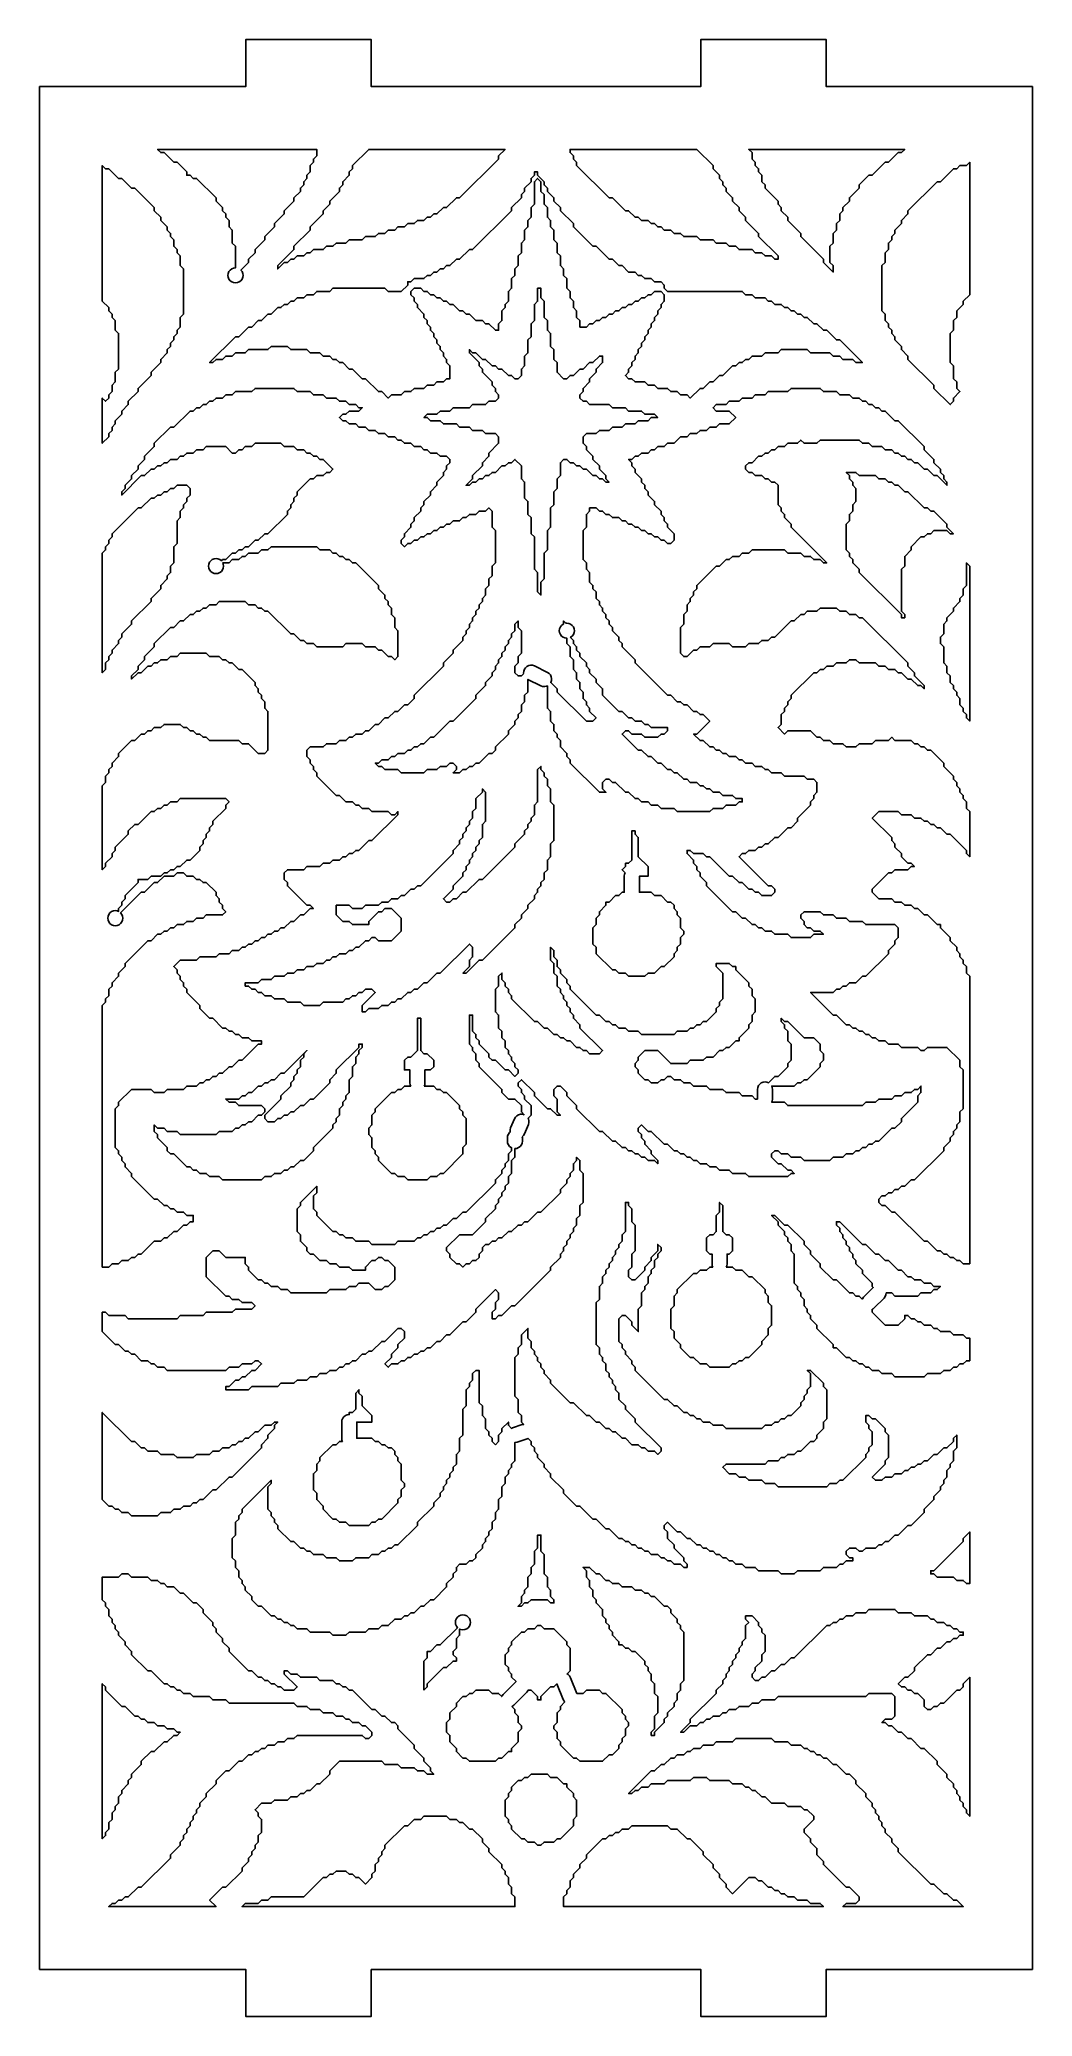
# Model space of a CAD drawing. Header units: millimetres. Extents: x 0 to 63, y 0 to 126.
import ezdxf

# ---------------------------------------------------------------- set-up
doc = ezdxf.new("R2010")
doc.units = ezdxf.units.MM
doc.layers.add('CUT', color=1, linetype='Continuous')

msp = doc.modelspace()

# ---------------------------------------------------------------- linework, layer by layer
at = {"layer": 'CUT'}
for points in [[(21.134, 3), (42.134, 3), (42.134, 0), (50.134, 0), (50.134, 3), (63.2679, 3), (63.2679, 123), (50.134, 123), (50.134, 126), (42.134, 126), (42.134, 123), (21.134, 123), (21.134, 126), (13.134, 126), (13.134, 123), (0, 123), (0, 3), (13.134, 3), (13.134, 0), (21.134, 0)], [(8.553913, 118.176471), (7.932925, 118.794118), (7.725929, 118.794118), (7.518933, 119), (17.66174, 119), (17.66174, 118.588235), (17.454744, 118.382353), (17.454744, 118.176471), (17.247748, 117.970588), (17.247748, 117.558824), (17.040752, 117.352941), (17.040752, 117.147059), (16.833756, 116.941176), (16.833756, 116.735294), (16.62676, 116.529412), (16.62676, 116.323529), (16.212768, 115.911765), (16.212768, 115.705882), (15.59178, 115.088235), (15.59178, 114.882353), (14.970791, 114.264706), (14.970791, 114.058824), (14.349803, 113.441176), (14.349803, 113.235294), (13.728815, 112.617647), (13.728815, 112.411765), (13.314823, 112), (13.314823, 111.794118), (12.827045, 111.308964), (12.902531, 111.210588), (12.950483, 111.094821), (12.966839, 110.970588), (12.950483, 110.846355), (12.902531, 110.730588), (12.82625, 110.631177), (12.726839, 110.554896), (12.611072, 110.506944), (12.486839, 110.490588), (12.362605, 110.506944), (12.246839, 110.554896), (12.147427, 110.631177), (12.071146, 110.730588), (12.023194, 110.846355), (12.006839, 110.970588), (12.023194, 111.094821), (12.071146, 111.210588), (12.147427, 111.309999), (12.246839, 111.38628), (12.362605, 111.434233), (12.486839, 111.450588), (12.486839, 112.823529), (12.279843, 113.029412), (12.279843, 113.852941), (12.072847, 114.058824), (12.072847, 114.470588), (11.86585, 114.676471), (11.86585, 114.882353), (11.658854, 115.088235), (11.658854, 115.294118), (11.244862, 115.705882), (11.244862, 115.911765), (10.002886, 117.147059), (9.79589, 117.147059), (9.588894, 117.352941), (9.381898, 117.352941), (9.381898, 117.558824), (8.760909, 118.176471)], [(24.49261, 114.470588), (24.078618, 114.470588), (23.871622, 114.264706), (23.45763, 114.264706), (23.250634, 114.058824), (22.836642, 114.058824), (22.629646, 113.852941), (22.215654, 113.852941), (22.008658, 113.647059), (21.594665, 113.647059), (21.387669, 113.441176), (20.766681, 113.441176), (20.559685, 113.235294), (19.731701, 113.235294), (19.524705, 113.029412), (18.903717, 113.029412), (18.696721, 112.823529), (18.282728, 112.823529), (18.075732, 112.617647), (17.454744, 112.617647), (17.247748, 112.411765), (17.040752, 112.411765), (16.833756, 112.205882), (16.419764, 112.205882), (16.212768, 112), (16.005772, 112), (15.798776, 111.794118), (15.59178, 111.794118), (15.177787, 111.382353), (15.177787, 111.588235), (16.212768, 112.617647), (16.212768, 112.823529), (17.247748, 113.852941), (17.247748, 114.058824), (18.075732, 114.882353), (18.075732, 115.088235), (18.489725, 115.5), (18.489725, 115.705882), (19.110713, 116.323529), (19.110713, 116.529412), (19.317709, 116.735294), (19.317709, 116.941176), (19.731701, 117.352941), (19.731701, 117.558824), (19.938697, 117.764706), (19.938697, 117.970588), (20.973677, 119), (29.667512, 119), (29.25352, 118.588235), (29.25352, 118.382353), (26.769567, 115.911765), (26.562571, 115.911765), (25.941583, 115.294118), (25.734587, 115.294118), (25.320595, 114.882353), (25.113599, 114.882353), (24.906603, 114.676471), (24.699606, 114.676471)], [(44.157236, 115.705882), (44.571229, 115.294118), (44.571229, 115.088235), (44.985221, 114.676471), (44.985221, 114.470588), (45.813205, 113.647059), (45.813205, 113.441176), (47.055181, 112.205882), (47.055181, 112), (46.848185, 112), (46.641189, 112.205882), (46.227197, 112.205882), (46.020201, 112.411765), (45.606209, 112.411765), (45.399213, 112.617647), (44.571229, 112.617647), (44.364233, 112.823529), (43.95024, 112.823529), (43.743244, 113.029412), (43.122256, 113.029412), (42.91526, 113.235294), (42.087276, 113.235294), (41.88028, 113.441176), (41.052296, 113.441176), (40.845299, 113.647059), (40.431307, 113.647059), (40.224311, 113.852941), (39.810319, 113.852941), (39.603323, 114.058824), (39.396327, 114.058824), (39.189331, 114.264706), (38.982335, 114.264706), (38.775339, 114.470588), (38.361347, 114.470588), (38.154351, 114.676471), (37.947355, 114.676471), (37.533362, 115.088235), (37.326366, 115.088235), (36.498382, 115.911765), (36.291386, 115.911765), (34.221425, 117.970588), (34.221425, 118.176471), (34.014429, 118.382353), (34.014429, 118.588235), (33.807433, 118.794118), (33.807433, 119), (41.88028, 119), (42.91526, 117.970588), (42.91526, 117.764706), (43.329252, 117.352941), (43.329252, 117.147059), (43.536248, 116.941176), (43.536248, 116.735294), (43.743244, 116.529412), (43.743244, 116.323529), (44.157236, 115.911765)], [(51.609095, 115.705882), (51.195103, 115.294118), (51.195103, 115.088235), (50.988107, 114.882353), (50.988107, 114.470588), (50.781111, 114.264706), (50.781111, 113.852941), (50.574114, 113.647059), (50.574114, 113.029412), (50.367118, 112.823529), (50.367118, 111.794118), (50.574114, 111.588235), (50.574114, 111.176471), (49.953126, 111.794118), (49.953126, 112), (48.504154, 113.441176), (48.504154, 113.647059), (47.67617, 114.470588), (47.67617, 114.676471), (47.262177, 115.088235), (47.262177, 115.294118), (47.055181, 115.5), (47.055181, 115.705882), (46.227197, 116.529412), (46.227197, 116.735294), (46.020201, 116.941176), (46.020201, 117.352941), (45.813205, 117.558824), (45.813205, 117.764706), (45.606209, 117.970588), (45.606209, 118.176471), (45.399213, 118.382353), (45.399213, 118.794118), (45.192217, 119), (55.128028, 119), (54.921032, 118.794118), (54.714036, 118.794118), (54.093048, 118.176471), (53.886052, 118.176471), (53.058067, 117.352941), (52.851071, 117.352941), (52.230083, 116.735294), (52.230083, 116.529412), (51.609095, 115.911765)], [(8.139921, 113.852941), (8.346917, 113.647059), (8.346917, 113.441176), (8.553913, 113.235294), (8.553913, 112.823529), (8.760909, 112.617647), (8.760909, 112.411765), (8.967906, 112.205882), (8.967906, 111.588235), (9.174902, 111.382353), (9.174902, 108.5), (8.967906, 108.294118), (8.967906, 107.676471), (8.760909, 107.470588), (8.760909, 107.264706), (8.553913, 107.058824), (8.553913, 106.852941), (8.346917, 106.647059), (8.346917, 106.441176), (8.139921, 106.235294), (8.139921, 106.029412), (7.725929, 105.617647), (7.725929, 105.411765), (7.104941, 104.794118), (7.104941, 104.588235), (6.276957, 103.764706), (6.276957, 103.558824), (5.655969, 102.941176), (5.655969, 102.735294), (5.241976, 102.323529), (5.241976, 102.117647), (4.827984, 101.705882), (4.827984, 101.5), (4.620988, 101.294118), (4.620988, 101.088235), (4.413992, 100.882353), (4.413992, 100.676471), (4, 100.264706), (4, 103.147059), (4.206996, 102.941176), (4.413992, 103.147059), (4.413992, 103.352941), (4.620988, 103.558824), (4.620988, 103.970588), (4.827984, 104.176471), (4.827984, 104.794118), (5.03498, 105), (5.03498, 107.264706), (4.827984, 107.470588), (4.827984, 108.088235), (4.620988, 108.294118), (4.620988, 108.5), (4.413992, 108.705882), (4.413992, 108.911765), (4, 109.323529), (4, 117.970588), (4.206996, 117.764706), (4.413992, 117.764706), (5.03498, 117.147059), (5.241976, 117.147059), (5.862965, 116.529412), (6.069961, 116.529412), (7.311937, 115.294118), (7.311937, 115.088235), (7.725929, 114.676471), (7.725929, 114.470588), (8.139921, 114.058824)], [(34.014429, 114.264706), (34.014429, 114.058824), (35.256406, 112.823529), (35.463402, 112.823529), (36.291386, 112), (36.498382, 112), (36.912374, 111.588235), (37.11937, 111.588235), (37.533362, 111.176471), (37.947355, 111.176471), (38.154351, 110.970588), (38.361347, 110.970588), (38.568343, 110.764706), (38.982335, 110.764706), (39.189331, 110.558824), (39.603323, 110.558824), (39.810319, 110.352941), (39.810319, 110.147059), (40.017315, 109.941176), (44.778225, 109.941176), (44.985221, 109.735294), (45.399213, 109.735294), (45.606209, 109.529412), (46.227197, 109.529412), (46.434193, 109.323529), (46.641189, 109.323529), (46.848185, 109.117647), (47.262177, 109.117647), (47.469174, 108.911765), (47.67617, 108.911765), (47.883166, 108.705882), (48.090162, 108.705882), (48.297158, 108.5), (48.504154, 108.5), (48.71115, 108.294118), (48.918146, 108.294118), (49.332138, 107.882353), (49.539134, 107.882353), (49.953126, 107.470588), (50.160122, 107.470588), (50.781111, 106.852941), (50.988107, 106.852941), (52.437079, 105.411765), (52.023087, 105.411765), (51.816091, 105.617647), (51.195103, 105.617647), (50.988107, 105.823529), (50.574114, 105.823529), (50.367118, 106.029412), (49.125142, 106.029412), (48.918146, 106.235294), (47.262177, 106.235294), (47.055181, 106.029412), (46.227197, 106.029412), (46.020201, 105.823529), (45.399213, 105.823529), (45.192217, 105.617647), (44.985221, 105.617647), (44.778225, 105.411765), (44.571229, 105.411765), (44.364233, 105.205882), (44.157236, 105.205882), (43.536248, 104.588235), (43.329252, 104.588235), (42.91526, 104.176471), (42.708264, 104.176471), (42.294272, 103.764706), (42.087276, 103.764706), (41.466288, 103.147059), (41.259292, 103.352941), (40.845299, 103.352941), (40.638303, 103.558824), (40.224311, 103.558824), (40.017315, 103.764706), (39.396327, 103.764706), (39.189331, 103.970588), (38.775339, 103.970588), (38.568343, 104.176471), (37.947355, 104.176471), (37.740358, 104.382353), (37.533362, 104.382353), (37.326366, 104.588235), (37.533362, 104.794118), (37.533362, 105), (37.740358, 105.205882), (37.740358, 105.411765), (37.947355, 105.617647), (37.947355, 105.823529), (38.154351, 106.029412), (38.154351, 106.235294), (38.361347, 106.441176), (38.361347, 106.647059), (38.568343, 106.852941), (38.568343, 107.058824), (38.775339, 107.264706), (38.775339, 107.470588), (38.982335, 107.676471), (38.982335, 107.882353), (39.189331, 108.088235), (39.189331, 108.294118), (39.396327, 108.5), (39.396327, 108.705882), (39.603323, 108.911765), (39.603323, 109.117647), (39.810319, 109.323529), (39.810319, 109.735294), (39.603323, 109.941176), (39.189331, 109.941176), (38.982335, 109.735294), (38.775339, 109.735294), (38.568343, 109.529412), (38.361347, 109.529412), (38.154351, 109.323529), (37.947355, 109.323529), (37.740358, 109.117647), (37.533362, 109.117647), (37.326366, 108.911765), (37.11937, 108.911765), (36.912374, 108.705882), (36.705378, 108.705882), (36.498382, 108.5), (36.291386, 108.5), (36.08439, 108.294118), (35.877394, 108.294118), (35.670398, 108.088235), (35.463402, 108.088235), (35.256406, 107.882353), (35.04941, 107.882353), (34.842414, 107.676471), (34.428421, 107.676471), (34.428421, 108.088235), (34.221425, 108.294118), (34.221425, 108.705882), (34.014429, 108.911765), (34.014429, 109.323529), (33.807433, 109.529412), (33.807433, 109.941176), (33.600437, 110.147059), (33.600437, 110.764706), (33.393441, 110.970588), (33.393441, 111.382353), (33.186445, 111.588235), (33.186445, 112.205882), (32.979449, 112.411765), (32.979449, 113.029412), (32.772453, 113.235294), (32.772453, 113.852941), (32.565457, 114.058824), (32.565457, 114.470588), (32.358461, 114.676471), (32.358461, 115.294118), (32.151465, 115.5), (32.151465, 116.117647), (31.944469, 116.323529), (31.944469, 116.941176), (31.737473, 117.147059), (31.530477, 116.941176), (31.530477, 115.5), (31.32348, 115.294118), (31.32348, 114.676471), (31.116484, 114.470588), (31.116484, 114.058824), (30.909488, 113.852941), (30.909488, 113.235294), (30.702492, 113.029412), (30.702492, 112.411765), (30.495496, 112.205882), (30.495496, 111.588235), (30.2885, 111.382353), (30.2885, 110.970588), (30.081504, 110.764706), (30.081504, 110.147059), (29.874508, 109.941176), (29.874508, 109.323529), (29.667512, 109.117647), (29.667512, 108.911765), (29.460516, 108.705882), (29.460516, 108.088235), (29.25352, 107.882353), (29.25352, 107.470588), (29.046524, 107.470588), (28.632532, 107.882353), (28.425536, 107.882353), (28.21854, 108.088235), (27.804547, 108.088235), (27.390555, 108.5), (27.183559, 108.5), (26.976563, 108.705882), (26.769567, 108.705882), (26.355575, 109.117647), (26.148579, 109.117647), (25.941583, 109.323529), (25.734587, 109.323529), (25.527591, 109.529412), (25.320595, 109.529412), (25.113599, 109.735294), (24.906603, 109.735294), (24.699606, 109.941176), (24.49261, 109.941176), (24.285614, 110.147059), (23.871622, 110.147059), (23.664626, 109.941176), (23.664626, 109.735294), (23.871622, 109.529412), (23.871622, 109.323529), (24.078618, 109.117647), (24.078618, 108.911765), (24.49261, 108.5), (24.49261, 108.294118), (24.699606, 108.088235), (24.699606, 107.882353), (24.906603, 107.676471), (24.906603, 107.470588), (25.113599, 107.264706), (25.113599, 107.058824), (25.320595, 106.852941), (25.320595, 106.647059), (25.527591, 106.441176), (25.527591, 106.235294), (25.734587, 106.029412), (25.734587, 105.823529), (25.941583, 105.617647), (25.941583, 105.411765), (26.148579, 105.205882), (26.148579, 104.382353), (25.941583, 104.382353), (25.734587, 104.176471), (25.320595, 104.176471), (25.113599, 103.970588), (24.699606, 103.970588), (24.49261, 103.764706), (23.871622, 103.764706), (23.664626, 103.558824), (23.250634, 103.558824), (23.043638, 103.352941), (22.42265, 103.352941), (22.215654, 103.147059), (21.801662, 103.558824), (21.594665, 103.558824), (20.766681, 104.382353), (20.559685, 104.382353), (19.938697, 105), (19.731701, 105), (19.317709, 105.411765), (19.110713, 105.411765), (18.903717, 105.617647), (18.696721, 105.617647), (18.489725, 105.823529), (18.075732, 105.823529), (17.868736, 106.029412), (17.247748, 106.029412), (17.040752, 106.235294), (16.005772, 106.235294), (15.798776, 106.441176), (14.763795, 106.441176), (14.556799, 106.235294), (13.314823, 106.235294), (13.107827, 106.029412), (12.486839, 106.029412), (12.279843, 105.823529), (11.86585, 105.823529), (11.658854, 105.617647), (11.244862, 105.617647), (11.037866, 105.411765), (10.83087, 105.411765), (12.486839, 107.058824), (12.693835, 107.058824), (13.314823, 107.676471), (13.521819, 107.676471), (13.935811, 108.088235), (14.142807, 108.088235), (14.556799, 108.5), (14.763795, 108.5), (15.177787, 108.911765), (15.384784, 108.911765), (15.59178, 109.117647), (15.798776, 109.117647), (16.005772, 109.323529), (16.212768, 109.323529), (16.419764, 109.529412), (16.833756, 109.529412), (17.040752, 109.735294), (17.454744, 109.735294), (17.66174, 109.941176), (18.489725, 109.941176), (18.696721, 110.147059), (22.008658, 110.147059), (22.215654, 109.941176), (23.043638, 109.941176), (23.45763, 110.352941), (23.45763, 110.558824), (23.664626, 110.558824), (23.871622, 110.764706), (24.49261, 110.764706), (24.699606, 110.970588), (24.906603, 110.970588), (25.113599, 111.176471), (25.320595, 111.176471), (25.527591, 111.382353), (25.734587, 111.382353), (25.941583, 111.588235), (26.148579, 111.588235), (26.562571, 112), (26.769567, 112), (27.390555, 112.617647), (27.597551, 112.617647), (30.081504, 115.088235), (30.081504, 115.294118), (30.702492, 115.911765), (30.702492, 116.117647), (30.909488, 116.323529), (30.909488, 116.529412), (31.32348, 116.941176), (31.32348, 117.147059), (31.530477, 117.352941), (31.530477, 117.558824), (31.737473, 117.558824), (31.737473, 117.352941), (32.151465, 116.941176), (32.151465, 116.735294), (32.358461, 116.529412), (32.358461, 116.323529), (32.772453, 115.911765), (32.772453, 115.705882), (33.186445, 115.294118), (33.186445, 115.088235)], [(54.093048, 107.676471), (54.093048, 107.882353), (53.886052, 108.088235), (53.886052, 108.5), (53.679055, 108.705882), (53.679055, 111.588235), (53.886052, 111.794118), (53.886052, 112.411765), (54.093048, 112.617647), (54.093048, 113.029412), (54.300044, 113.235294), (54.300044, 113.441176), (54.50704, 113.647059), (54.50704, 113.852941), (54.921032, 114.264706), (54.921032, 114.470588), (55.335024, 114.882353), (55.335024, 115.088235), (57.197989, 116.941176), (57.404985, 116.941176), (58.232969, 117.764706), (58.439965, 117.764706), (58.646961, 117.970588), (59.060953, 117.970588), (59.267949, 118.176471), (59.267949, 109.735294), (58.853957, 109.323529), (58.853957, 109.117647), (58.439965, 108.705882), (58.439965, 108.294118), (58.232969, 108.088235), (58.232969, 107.470588), (58.025973, 107.264706), (58.025973, 105.411765), (58.232969, 105.205882), (58.232969, 104.382353), (58.439965, 104.176471), (58.439965, 103.764706), (58.646961, 103.558824), (58.232969, 103.147059), (58.232969, 102.941176), (58.025973, 102.735294), (56.990992, 103.764706), (56.990992, 103.970588), (55.335024, 105.617647), (55.335024, 105.823529), (54.921032, 106.235294), (54.921032, 106.441176), (54.50704, 106.852941), (54.50704, 107.058824), (54.300044, 107.264706), (54.300044, 107.470588)], [(29.25352, 103.352941), (29.046524, 103.558824), (29.046524, 103.764706), (28.839528, 103.970588), (28.839528, 104.176471), (28.21854, 104.794118), (28.21854, 105), (28.011543, 105.205882), (28.011543, 105.411765), (27.390555, 106.029412), (27.390555, 106.235294), (27.597551, 106.029412), (27.804547, 106.029412), (28.21854, 105.617647), (28.425536, 105.617647), (28.839528, 105.205882), (29.046524, 105.205882), (29.25352, 105), (29.460516, 105), (29.874508, 104.588235), (30.081504, 104.588235), (30.2885, 104.382353), (30.495496, 104.382353), (30.702492, 104.588235), (30.702492, 105), (30.909488, 105.205882), (30.909488, 105.823529), (31.116484, 106.029412), (31.116484, 106.852941), (31.32348, 107.058824), (31.32348, 107.882353), (31.530477, 108.088235), (31.530477, 109.117647), (31.737473, 109.323529), (31.737473, 110.147059), (31.944469, 110.147059), (31.944469, 109.529412), (32.151465, 109.323529), (32.151465, 108.294118), (32.358461, 108.088235), (32.358461, 107.470588), (32.565457, 107.264706), (32.565457, 106.441176), (32.772453, 106.235294), (32.772453, 105.617647), (32.979449, 105.411765), (32.979449, 104.794118), (33.393441, 104.382353), (33.600437, 104.382353), (33.807433, 104.588235), (34.014429, 104.588235), (34.428421, 105), (34.635418, 105), (35.04941, 105.411765), (35.256406, 105.411765), (35.670398, 105.823529), (35.877394, 105.823529), (35.877394, 105.411765), (35.463402, 105), (35.463402, 104.794118), (35.04941, 104.382353), (35.04941, 104.176471), (34.635418, 103.764706), (34.635418, 103.558824), (34.428421, 103.352941), (34.428421, 103.147059), (34.635418, 102.941176), (34.842414, 102.941176), (35.04941, 102.735294), (36.291386, 102.735294), (36.498382, 102.529412), (37.326366, 102.529412), (37.533362, 102.323529), (38.361347, 102.323529), (38.568343, 102.117647), (39.189331, 102.117647), (39.396327, 101.911765), (38.982335, 101.911765), (38.775339, 101.705882), (38.154351, 101.705882), (37.947355, 101.5), (37.326366, 101.5), (37.11937, 101.294118), (36.498382, 101.294118), (36.291386, 101.088235), (35.670398, 101.088235), (35.463402, 100.882353), (34.842414, 100.882353), (34.635418, 100.676471), (34.635418, 100.264706), (34.842414, 100.058824), (34.842414, 99.852941), (35.256406, 99.441176), (35.256406, 99.235294), (35.670398, 98.823529), (35.670398, 98.617647), (36.08439, 98.205882), (36.08439, 98), (36.291385, 97.794118), (36.08439, 97.794118), (35.877394, 98), (35.670398, 98), (35.463402, 98.205882), (35.256406, 98.205882), (34.842414, 98.617647), (34.635418, 98.617647), (34.428421, 98.823529), (34.221425, 98.823529), (34.014429, 99.029412), (33.807433, 99.029412), (33.600437, 99.235294), (33.393441, 99.235294), (33.186445, 99.029412), (33.186445, 98.205882), (32.979449, 98), (32.979449, 97.382353), (32.772453, 97.176471), (32.772453, 96.352941), (32.565457, 96.147059), (32.565457, 94.911765), (32.358461, 94.705882), (32.358461, 93.470588), (32.151465, 93.264706), (32.151465, 91.617647), (31.944469, 91.411765), (31.944469, 90.588235), (31.737473, 90.794118), (31.737473, 92.029412), (31.530477, 92.235294), (31.530477, 94.294118), (31.32348, 94.5), (31.32348, 95.529412), (31.116484, 95.735294), (31.116484, 96.558824), (30.909488, 96.764706), (30.909488, 97.794118), (30.702492, 98), (30.702492, 98.823529), (30.2885, 99.235294), (30.081504, 99.029412), (29.874508, 99.029412), (29.667512, 98.823529), (29.460516, 98.823529), (29.046524, 98.411765), (28.839528, 98.411765), (28.632532, 98.205882), (28.425536, 98.205882), (28.21854, 98), (28.011543, 98), (27.804547, 97.794118), (27.597551, 97.794118), (27.390555, 97.588235), (27.183559, 97.588235), (27.597551, 98), (27.597551, 98.205882), (28.21854, 98.823529), (28.21854, 99.029412), (28.632532, 99.441176), (28.632532, 99.647059), (29.25352, 100.264706), (29.25352, 100.676471), (29.046524, 100.882353), (28.425536, 100.882353), (28.21854, 101.088235), (27.597551, 101.088235), (27.390555, 101.294118), (26.769567, 101.294118), (26.562571, 101.5), (25.734587, 101.5), (25.527591, 101.705882), (24.906603, 101.705882), (24.699606, 101.911765), (24.49261, 101.911765), (24.699606, 102.117647), (25.320595, 102.117647), (25.527591, 102.323529), (26.148579, 102.323529), (26.355575, 102.529412), (27.390555, 102.529412), (27.597551, 102.735294), (28.425536, 102.735294), (28.632532, 102.941176), (29.046524, 102.941176), (29.25352, 103.147059)], [(16.212768, 96.558824), (16.212768, 96.764706), (16.419764, 96.970588), (16.419764, 97.176471), (17.247748, 98), (17.454744, 98), (17.66174, 98.205882), (18.075732, 98.205882), (18.282728, 98.411765), (18.489725, 98.411765), (18.696721, 98.617647), (18.075732, 99.235294), (17.868736, 99.235294), (17.66174, 99.441176), (17.454744, 99.441176), (17.247748, 99.647059), (17.040752, 99.647059), (16.833756, 99.852941), (16.419764, 99.852941), (16.212768, 100.058824), (15.59178, 100.058824), (15.384784, 100.264706), (13.728815, 100.264706), (13.521819, 100.058824), (13.107827, 100.058824), (12.900831, 99.852941), (12.693835, 99.852941), (12.486839, 99.647059), (12.279843, 99.647059), (11.86585, 100.058824), (10.623874, 100.058824), (10.416878, 99.852941), (10.002886, 99.852941), (9.79589, 99.647059), (9.381898, 99.647059), (9.174902, 99.441176), (8.967906, 99.441176), (8.760909, 99.235294), (8.346917, 99.235294), (8.139921, 99.029412), (7.932925, 99.029412), (7.725929, 98.823529), (7.518933, 98.823529), (7.311937, 98.617647), (7.104941, 98.617647), (6.690949, 98.205882), (6.483953, 98.205882), (5.241976, 96.970588), (5.241976, 97.176471), (5.448972, 97.382353), (5.448972, 97.588235), (5.862965, 98), (5.862965, 98.205882), (6.276957, 98.617647), (6.276957, 98.823529), (6.690949, 99.235294), (6.690949, 99.441176), (7.311937, 100.058824), (7.311937, 100.264706), (8.346917, 101.294118), (8.553913, 101.294118), (9.588894, 102.323529), (9.79589, 102.323529), (10.002886, 102.529412), (10.209882, 102.529412), (10.416878, 102.735294), (10.623874, 102.735294), (10.83087, 102.941176), (11.037866, 102.941176), (11.244862, 103.147059), (11.658854, 103.147059), (11.86585, 103.352941), (12.279843, 103.352941), (12.486839, 103.558824), (13.521819, 103.558824), (13.728815, 103.764706), (16.212768, 103.764706), (16.419764, 103.558824), (17.247748, 103.558824), (17.454744, 103.352941), (18.075732, 103.352941), (18.282728, 103.147059), (18.903717, 103.147059), (19.110713, 102.941176), (19.524705, 102.941176), (19.731701, 102.735294), (20.145693, 102.735294), (20.352689, 102.529412), (20.559685, 102.529412), (20.352689, 102.323529), (19.731701, 102.323529), (19.524705, 102.117647), (19.317709, 102.117647), (19.110713, 101.911765), (19.317709, 101.705882), (19.524705, 101.705882), (19.731701, 101.5), (20.145693, 101.5), (20.352689, 101.294118), (20.766681, 101.294118), (20.973677, 101.088235), (21.387669, 101.088235), (21.594665, 100.882353), (22.008658, 100.882353), (22.215654, 100.676471), (22.629646, 100.676471), (22.836642, 100.470588), (23.043638, 100.470588), (23.250634, 100.264706), (23.664626, 100.264706), (23.871622, 100.058824), (24.285614, 100.058824), (24.49261, 99.852941), (24.699606, 99.852941), (24.906603, 99.647059), (25.320595, 99.647059), (25.527591, 99.441176), (25.941583, 99.441176), (26.148579, 99.235294), (26.148579, 99.029412), (25.941583, 98.823529), (25.941583, 98.617647), (25.734587, 98.411765), (25.734587, 98.205882), (25.320595, 97.794118), (25.320595, 97.588235), (24.906603, 97.176471), (24.906603, 96.970588), (24.49261, 96.558824), (24.49261, 96.352941), (24.285614, 96.147059), (24.285614, 95.941176), (23.871622, 95.529412), (23.871622, 95.323529), (23.664626, 95.117647), (23.664626, 94.911765), (23.250634, 94.5), (23.250634, 94.294118), (23.043638, 94.088235), (23.043638, 93.882353), (23.250634, 93.676471), (23.45763, 93.882353), (23.664626, 93.882353), (23.871622, 94.088235), (24.078618, 94.088235), (24.285614, 94.294118), (24.49261, 94.294118), (24.699606, 94.5), (24.906603, 94.5), (25.113599, 94.705882), (25.320595, 94.705882), (25.527591, 94.911765), (25.734587, 94.911765), (25.941583, 95.117647), (26.148579, 95.117647), (26.355575, 95.323529), (26.769567, 95.323529), (26.976563, 95.529412), (27.183559, 95.529412), (27.390555, 95.735294), (27.804547, 95.735294), (28.011543, 95.941176), (28.425536, 95.941176), (28.632532, 96.147059), (28.839528, 95.941176), (28.839528, 94.911765), (29.046524, 94.705882), (29.046524, 92.647059), (28.839528, 92.441176), (28.839528, 91.823529), (28.632532, 91.617647), (28.632532, 91.205882), (28.425536, 91), (28.425536, 90.588235), (28.21854, 90.382353), (28.21854, 90.176471), (28.011543, 89.970588), (28.011543, 89.764706), (27.804547, 89.558824), (27.804547, 89.352941), (27.597551, 89.147059), (27.597551, 88.941176), (27.390555, 88.735294), (27.390555, 88.529412), (27.183559, 88.323529), (27.183559, 88.117647), (26.976563, 87.911765), (26.976563, 87.705882), (26.355575, 87.088235), (26.355575, 86.882353), (25.734587, 86.264706), (25.734587, 86.058824), (23.871622, 84.205882), (23.871622, 84), (23.45763, 83.588235), (23.250634, 83.588235), (22.836642, 83.176471), (22.629646, 83.176471), (22.215654, 82.764706), (22.008658, 82.764706), (21.594665, 82.352941), (21.387669, 82.352941), (20.973677, 81.941176), (20.766681, 81.941176), (20.559685, 81.735294), (20.145693, 81.735294), (19.938697, 81.529412), (19.731701, 81.529412), (19.524705, 81.323529), (19.110713, 81.323529), (18.903717, 81.117647), (18.282728, 81.117647), (18.075732, 80.911765), (17.247748, 80.911765), (17.040752, 80.705882), (17.040752, 80.294118), (17.247748, 80.088235), (17.247748, 79.882353), (17.454744, 79.676471), (17.454744, 79.470588), (17.66174, 79.264706), (17.66174, 79.058824), (18.903717, 77.823529), (19.110713, 77.823529), (19.524705, 77.411765), (19.938697, 77.411765), (20.145693, 77.205882), (20.352689, 77.205882), (20.559685, 77), (20.973677, 77), (21.180673, 76.794118), (22.215654, 76.794118), (22.42265, 76.588235), (22.629646, 76.588235), (22.836642, 76.794118), (22.836642, 76.588235), (21.180673, 74.941176), (20.973677, 74.941176), (20.352689, 74.323529), (20.145693, 74.323529), (19.938697, 74.117647), (19.731701, 74.117647), (19.524705, 73.911765), (19.317709, 73.911765), (19.110713, 73.705882), (18.696721, 73.705882), (18.489725, 73.5), (18.075732, 73.5), (17.868736, 73.294118), (17.040752, 73.294118), (16.833756, 73.088235), (15.798776, 73.088235), (15.59178, 72.882353), (15.59178, 72.470588), (15.798776, 72.264706), (15.798776, 72.058824), (17.040752, 70.823529), (17.247748, 70.823529), (17.454744, 70.617647), (17.247748, 70.617647), (16.833756, 70.205882), (16.62676, 70.205882), (16.212768, 69.794118), (16.005772, 69.794118), (15.59178, 69.382353), (15.384784, 69.382353), (15.177787, 69.176471), (14.970791, 69.176471), (14.763795, 68.970588), (14.556799, 68.970588), (14.349803, 68.764706), (14.142807, 68.764706), (13.935811, 68.558824), (13.728815, 68.558824), (13.521819, 68.352941), (13.314823, 68.352941), (13.107827, 68.147059), (12.900831, 68.147059), (12.693835, 67.941176), (12.279843, 67.941176), (12.072847, 67.735294), (11.451858, 67.735294), (11.244862, 67.529412), (10.209882, 67.529412), (10.002886, 67.323529), (8.967906, 67.323529), (8.553913, 66.911765), (8.760909, 66.705882), (8.760909, 66.5), (8.967906, 66.294118), (8.967906, 66.088235), (9.174902, 65.882353), (9.174902, 65.676471), (9.381898, 65.470588), (9.381898, 65.264706), (10.209882, 64.441176), (10.209882, 64.235294), (10.83087, 63.617647), (11.037866, 63.617647), (11.658854, 63), (11.86585, 63), (12.072847, 62.794118), (12.279843, 62.794118), (12.486839, 62.588235), (12.693835, 62.588235), (12.900831, 62.382353), (13.314823, 62.382353), (13.521819, 62.176471), (14.142807, 62.176471), (14.142807, 61.970588), (13.935811, 61.970588), (12.900831, 60.941176), (12.693835, 60.941176), (12.279843, 60.529412), (12.072847, 60.529412), (11.658854, 60.117647), (11.451858, 60.117647), (11.244862, 59.911765), (11.037866, 59.911765), (10.83087, 59.705882), (10.623874, 59.705882), (10.416878, 59.5), (10.209882, 59.5), (10.002886, 59.294118), (9.381898, 59.294118), (9.174902, 59.088235), (8.139921, 59.088235), (7.932925, 58.882353), (7.311937, 58.882353), (7.104941, 59.088235), (5.862965, 59.088235), (5.03498, 58.264706), (5.03498, 58.058824), (4.827984, 57.852941), (4.827984, 55.382353), (5.03498, 55.176471), (5.03498, 54.970588), (5.241976, 54.764706), (5.241976, 54.558824), (5.448972, 54.352941), (5.448972, 54.147059), (5.862965, 53.735294), (5.862965, 53.529412), (7.311937, 52.088235), (7.518933, 52.088235), (7.932925, 51.676471), (8.139921, 51.676471), (8.346917, 51.470588), (8.553913, 51.470588), (8.760909, 51.264706), (9.174902, 51.264706), (9.381898, 51.058824), (9.79589, 51.058824), (9.79589, 50.647059), (9.588894, 50.647059), (9.381898, 50.441176), (9.174902, 50.441176), (8.760909, 50.029412), (8.553913, 50.029412), (8.139921, 49.617647), (7.932925, 49.617647), (7.725929, 49.411765), (7.311937, 49.411765), (6.483953, 48.588235), (6.276957, 48.588235), (6.069961, 48.382353), (5.862965, 48.382353), (5.655969, 48.176471), (5.241976, 48.176471), (5.03498, 47.970588), (4.620988, 47.970588), (4.413992, 47.764706), (4, 47.764706), (4, 64.441176), (4.206996, 64.647059), (4.206996, 64.852941), (4.413992, 65.058824), (4.413992, 65.470588), (4.620988, 65.676471), (4.620988, 65.882353), (5.03498, 66.294118), (5.03498, 66.5), (5.448972, 66.911765), (5.448972, 67.117647), (6.897945, 68.558824), (7.104941, 68.558824), (7.518933, 68.970588), (7.725929, 68.970588), (7.932925, 69.176471), (8.139921, 69.176471), (8.346917, 69.382353), (8.553913, 69.382353), (8.760909, 69.588235), (9.174902, 69.588235), (9.381898, 69.794118), (9.79589, 69.794118), (10.002886, 70), (10.416878, 70), (10.623874, 70.205882), (11.658854, 70.205882), (11.86585, 70.411765), (11.658854, 70.617647), (11.658854, 70.823529), (11.451858, 71.029412), (11.451858, 71.235294), (11.244862, 71.441176), (11.244862, 71.647059), (10.623874, 72.264706), (10.416878, 72.264706), (10.209882, 72.470588), (10.002886, 72.470588), (9.79589, 72.676471), (9.381898, 72.676471), (9.174902, 72.882353), (8.760909, 72.882353), (8.553913, 72.676471), (7.932925, 72.676471), (7.518933, 72.264706), (7.311937, 72.264706), (6.690949, 71.647059), (6.483953, 71.647059), (5.16819, 70.338376), (5.243676, 70.24), (5.291629, 70.124233), (5.307984, 70), (5.291629, 69.875767), (5.243676, 69.76), (5.167396, 69.660589), (5.067984, 69.584308), (4.952217, 69.536356), (4.827984, 69.52), (4.703751, 69.536356), (4.587984, 69.584308), (4.488573, 69.660589), (4.412292, 69.76), (4.36434, 69.875767), (4.347984, 70), (4.36434, 70.124233), (4.412292, 70.24), (4.488573, 70.339411), (4.587984, 70.415692), (4.703751, 70.463644), (4.827984, 70.48), (4.952217, 70.463644), (5.03498, 70.429363), (5.03498, 70.617647), (5.241976, 70.823529), (5.241976, 71.029412), (5.448972, 71.235294), (5.448972, 71.441176), (6.276957, 72.264706), (6.276957, 72.470588), (6.897945, 72.470588), (7.104941, 72.676471), (7.725929, 72.676471), (7.932925, 72.882353), (8.139921, 72.882353), (8.346917, 73.088235), (8.553913, 73.088235), (8.760909, 73.294118), (8.967906, 73.294118), (9.381898, 73.705882), (9.588894, 73.705882), (10.209882, 74.323529), (10.209882, 74.529412), (10.416878, 74.735294), (10.416878, 74.941176), (10.623874, 75.147059), (10.623874, 75.352941), (10.83087, 75.558824), (10.83087, 75.764706), (11.037866, 75.970588), (11.037866, 76.176471), (11.86585, 77), (11.86585, 77.205882), (12.072847, 77.411765), (11.86585, 77.617647), (8.967906, 77.617647), (8.760909, 77.411765), (8.346917, 77.411765), (8.139921, 77.205882), (7.932925, 77.205882), (7.725929, 77), (7.518933, 77), (7.311937, 76.794118), (7.104941, 76.794118), (6.276957, 75.970588), (6.069961, 75.970588), (5.655969, 75.558824), (5.655969, 75.352941), (4.827984, 74.529412), (4.827984, 74.323529), (4.620988, 74.117647), (4.620988, 73.911765), (4.206996, 73.5), (4.206996, 73.294118), (4, 73.088235), (4, 78.441176), (4.206996, 78.647059), (4.206996, 79.058824), (4.413992, 79.264706), (4.413992, 79.470588), (4.620988, 79.676471), (4.620988, 79.882353), (5.03498, 80.294118), (5.03498, 80.5), (5.862965, 81.323529), (6.069961, 81.323529), (6.483953, 81.735294), (6.690949, 81.735294), (6.897945, 81.941176), (7.104941, 81.941176), (7.311937, 82.147059), (7.725929, 82.147059), (7.932925, 82.352941), (8.967906, 82.352941), (9.174902, 82.147059), (9.381898, 82.147059), (9.588894, 81.941176), (9.79589, 81.941176), (10.002886, 81.735294), (10.209882, 81.735294), (10.416878, 81.529412), (10.623874, 81.529412), (10.83087, 81.323529), (12.693835, 81.323529), (12.900831, 81.117647), (13.314823, 81.117647), (13.935811, 80.5), (14.349803, 80.5), (14.556799, 80.705882), (14.556799, 83.176471), (14.349803, 83.382353), (14.349803, 83.794118), (14.142807, 84), (14.142807, 84.205882), (13.935811, 84.411765), (13.935811, 84.617647), (13.728815, 84.823529), (13.728815, 85.029412), (12.900831, 85.852941), (12.693835, 85.852941), (12.279843, 86.264706), (12.072847, 86.264706), (11.86585, 86.470588), (11.658854, 86.470588), (11.451858, 86.676471), (10.83087, 86.676471), (10.623874, 86.882353), (8.967906, 86.882353), (8.760909, 86.676471), (8.346917, 86.676471), (8.139921, 86.470588), (7.725929, 86.470588), (7.518933, 86.264706), (7.311937, 86.264706), (7.104941, 86.058824), (6.897945, 86.058824), (6.483953, 85.647059), (6.276957, 85.647059), (5.862965, 85.235294), (5.862965, 85.441176), (6.276957, 85.852941), (6.276957, 86.058824), (6.690949, 86.470588), (6.690949, 86.676471), (7.311937, 87.294118), (7.311937, 87.5), (8.346917, 88.529412), (8.553913, 88.529412), (8.967906, 88.941176), (9.174902, 88.941176), (9.588894, 89.352941), (9.79589, 89.352941), (10.002886, 89.558824), (10.209882, 89.558824), (10.416878, 89.764706), (10.623874, 89.764706), (10.83087, 89.970588), (11.244862, 89.970588), (11.451858, 90.176471), (13.107827, 90.176471), (13.314823, 89.970588), (13.728815, 89.970588), (13.935811, 89.764706), (14.142807, 89.764706), (14.349803, 89.558824), (14.556799, 89.558824), (16.005772, 88.117647), (16.212768, 88.117647), (16.62676, 87.705882), (16.833756, 87.705882), (17.040752, 87.5), (17.454744, 87.5), (17.66174, 87.294118), (19.317709, 87.294118), (19.524705, 87.5), (20.559685, 87.5), (20.766681, 87.294118), (21.387669, 87.294118), (21.594665, 87.088235), (21.801662, 87.088235), (22.215654, 86.676471), (22.42265, 86.676471), (22.629646, 86.470588), (22.836642, 86.676471), (22.836642, 88.323529), (22.629646, 88.529412), (22.629646, 89.147059), (22.42265, 89.352941), (22.42265, 89.764706), (22.215654, 89.970588), (22.215654, 90.176471), (22.008658, 90.382353), (22.008658, 90.588235), (21.594665, 91), (21.594665, 91.205882), (20.145693, 92.647059), (19.938697, 92.647059), (19.731701, 92.852941), (19.524705, 92.852941), (19.317709, 93.058824), (19.110713, 93.058824), (18.903717, 93.264706), (18.696721, 93.264706), (18.489725, 93.470588), (17.868736, 93.470588), (17.66174, 93.676471), (14.763795, 93.676471), (14.556799, 93.470588), (14.142807, 93.470588), (13.935811, 93.264706), (13.314823, 93.264706), (13.107827, 93.058824), (12.900831, 93.058824), (12.693835, 92.852941), (12.279843, 92.852941), (12.072847, 92.647059), (11.674686, 92.647059), (11.708507, 92.56541), (11.724862, 92.441176), (11.708507, 92.316943), (11.660554, 92.201176), (11.584274, 92.101765), (11.484862, 92.025484), (11.369095, 91.977532), (11.244862, 91.961176), (11.120629, 91.977532), (11.004862, 92.025484), (10.905451, 92.101765), (10.82917, 92.201176), (10.781218, 92.316943), (10.764862, 92.441176), (10.781218, 92.56541), (10.82917, 92.681176), (10.905451, 92.780588), (11.004862, 92.856869), (11.120629, 92.904821), (11.244862, 92.921176), (11.369095, 92.904821), (11.484862, 92.856869), (11.584274, 92.780588), (11.585068, 92.779552), (11.658854, 92.852941), (11.86585, 92.852941), (12.279843, 93.264706), (12.486839, 93.264706), (12.693835, 93.470588), (12.900831, 93.470588), (13.107827, 93.676471), (13.314823, 93.676471), (13.728815, 94.088235), (13.935811, 94.088235), (14.349803, 94.5), (14.556799, 94.5), (15.798776, 95.735294), (15.798776, 95.941176), (16.005772, 96.147059), (16.005772, 96.352941)], [(53.058067, 102.735294), (53.265063, 102.529412), (53.472059, 102.529412), (53.679055, 102.323529), (53.886052, 102.323529), (54.50704, 101.705882), (54.714036, 101.705882), (56.370004, 100.058824), (56.370004, 99.852941), (56.990992, 99.235294), (56.990992, 99.029412), (57.404985, 98.617647), (57.404985, 98.411765), (57.611981, 98.205882), (57.611981, 98), (57.818977, 97.794118), (57.818977, 97.588235), (57.197989, 98.205882), (56.990992, 98.205882), (56.577, 98.617647), (56.370004, 98.617647), (55.956012, 99.029412), (55.749016, 99.029412), (55.54202, 99.235294), (55.335024, 99.235294), (55.128028, 99.441176), (54.921032, 99.441176), (54.714036, 99.647059), (54.50704, 99.647059), (54.300044, 99.852941), (53.886052, 99.852941), (53.679055, 100.058824), (53.058067, 100.058824), (52.851071, 100.264706), (52.437079, 100.264706), (52.230083, 100.470588), (49.74613, 100.470588), (49.539134, 100.264706), (48.71115, 100.264706), (48.504154, 100.470588), (48.297158, 100.264706), (47.67617, 100.264706), (47.469174, 100.058824), (47.055181, 100.058824), (46.848185, 99.852941), (46.641189, 99.852941), (46.434193, 99.647059), (46.227197, 99.647059), (46.020201, 99.441176), (45.813205, 99.441176), (45.399213, 99.029412), (45.192217, 99.029412), (44.985221, 98.823529), (44.985221, 98.617647), (45.192217, 98.411765), (45.399213, 98.411765), (45.606209, 98.205882), (46.020201, 98.205882), (46.227197, 98), (46.434193, 98), (46.641189, 97.794118), (46.848185, 97.794118), (47.055181, 97.588235), (47.055181, 96.352941), (47.262177, 96.147059), (47.262177, 95.941176), (47.469174, 95.735294), (47.469174, 95.529412), (47.883166, 95.117647), (47.883166, 94.911765), (50.160122, 92.647059), (49.953126, 92.647059), (49.74613, 92.852941), (49.332138, 92.852941), (49.125142, 93.058824), (48.71115, 93.058824), (48.504154, 93.264706), (47.67617, 93.264706), (47.469174, 93.470588), (45.399213, 93.470588), (45.192217, 93.264706), (44.778225, 93.264706), (44.571229, 93.058824), (44.157236, 93.058824), (43.95024, 92.852941), (43.743244, 92.852941), (43.329252, 92.441176), (43.122256, 92.441176), (41.88028, 91.205882), (41.88028, 91), (41.673284, 90.794118), (41.673284, 90.588235), (41.466288, 90.382353), (41.466288, 90.176471), (41.259292, 89.970588), (41.259292, 89.558824), (41.052296, 89.352941), (41.052296, 88.735294), (40.845299, 88.529412), (40.845299, 86.882353), (41.052296, 86.676471), (41.259292, 86.676471), (41.673284, 87.088235), (41.88028, 87.088235), (42.087276, 87.294118), (42.708264, 87.294118), (42.91526, 87.5), (43.95024, 87.5), (44.157236, 87.294118), (44.985221, 87.294118), (45.192217, 87.5), (45.813205, 87.5), (46.020201, 87.705882), (46.434193, 87.705882), (46.641189, 87.911765), (46.848185, 87.911765), (47.883166, 88.941176), (48.090162, 88.941176), (48.504154, 89.352941), (48.71115, 89.352941), (48.918146, 89.558824), (49.539134, 89.558824), (49.74613, 89.764706), (50.781111, 89.764706), (50.988107, 89.558824), (51.402099, 89.558824), (51.609095, 89.352941), (52.023087, 89.352941), (52.230083, 89.147059), (52.437079, 89.147059), (55.335024, 86.264706), (55.335024, 86.058824), (55.749016, 85.647059), (55.749016, 85.441176), (56.370004, 84.823529), (56.370004, 84.617647), (56.163008, 84.823529), (55.956012, 84.823529), (55.54202, 85.235294), (55.335024, 85.235294), (54.921032, 85.647059), (54.714036, 85.647059), (54.50704, 85.852941), (54.093048, 85.852941), (53.886052, 86.058824), (53.472059, 86.058824), (53.265063, 86.264706), (52.230083, 86.264706), (52.023087, 86.470588), (51.609095, 86.470588), (51.402099, 86.264706), (50.781111, 86.264706), (50.574114, 86.058824), (50.160122, 86.058824), (49.953126, 85.852941), (49.74613, 85.852941), (49.539134, 85.647059), (49.332138, 85.647059), (47.883166, 84.205882), (47.883166, 84), (47.67617, 83.794118), (47.67617, 83.588235), (47.469174, 83.382353), (47.469174, 83.176471), (47.262177, 82.970588), (47.262177, 82.352941), (47.055181, 82.147059), (47.469174, 81.735294), (47.67617, 81.941176), (49.125142, 81.941176), (49.539134, 81.529412), (49.74613, 81.529412), (49.953126, 81.323529), (50.367118, 81.323529), (50.574114, 81.117647), (51.195103, 81.117647), (51.402099, 80.911765), (52.023087, 80.911765), (52.230083, 81.117647), (53.058067, 81.117647), (53.265063, 81.323529), (54.093048, 81.323529), (54.300044, 81.529412), (54.50704, 81.323529), (55.54202, 81.323529), (55.749016, 81.117647), (55.956012, 81.117647), (56.163008, 80.911765), (56.370004, 80.911765), (56.577, 80.705882), (56.783996, 80.705882), (57.611981, 79.882353), (57.611981, 79.676471), (58.232969, 79.058824), (58.232969, 78.852941), (58.439965, 78.647059), (58.439965, 78.441176), (58.646961, 78.235294), (58.646961, 78.029412), (58.853957, 77.823529), (58.853957, 77.617647), (59.060953, 77.411765), (59.060953, 77), (59.267949, 76.794118), (59.267949, 73.911765), (59.060953, 74.117647), (59.060953, 74.323529), (58.025973, 75.352941), (57.818977, 75.352941), (57.404985, 75.764706), (57.197989, 75.764706), (56.990992, 75.970588), (56.783996, 75.970588), (56.577, 76.176471), (56.370004, 76.176471), (56.163008, 76.382353), (55.749016, 76.382353), (55.54202, 76.588235), (54.921032, 76.588235), (54.714036, 76.794118), (53.472059, 76.794118), (53.058067, 76.382353), (54.300044, 75.147059), (54.300044, 74.941176), (54.50704, 74.735294), (54.50704, 74.529412), (54.921032, 74.117647), (54.921032, 73.911765), (55.335024, 73.5), (55.54202, 73.5), (55.749016, 73.294118), (55.54202, 73.294118), (55.335024, 73.088235), (54.50704, 73.088235), (54.300044, 72.882353), (54.093048, 72.882353), (53.058067, 71.852941), (53.058067, 71.647059), (53.472059, 71.235294), (54.300044, 71.235294), (54.50704, 71.029412), (54.921032, 71.029412), (55.128028, 70.823529), (55.54202, 70.823529), (55.749016, 70.617647), (55.956012, 70.617647), (56.370004, 70.205882), (56.577, 70.205882), (57.197989, 69.588235), (57.404985, 69.588235), (57.404985, 69.382353), (58.025973, 68.764706), (58.025973, 68.558824), (58.439965, 68.147059), (58.439965, 67.941176), (58.646961, 67.735294), (58.646961, 67.529412), (58.853957, 67.323529), (58.853957, 67.117647), (59.060953, 66.911765), (59.060953, 66.5), (59.267949, 66.294118), (59.267949, 47.970588), (58.853957, 47.970588), (58.646961, 48.176471), (58.439965, 48.176471), (58.232969, 48.382353), (58.025973, 48.382353), (57.818977, 48.588235), (57.611981, 48.588235), (57.404985, 48.794118), (57.197989, 48.794118), (56.577, 49.411765), (56.370004, 49.411765), (54.50704, 51.264706), (54.300044, 51.264706), (53.886052, 51.676471), (53.679055, 51.676471), (53.472059, 51.882353), (53.472059, 52.088235), (53.679055, 52.294118), (53.886052, 52.294118), (54.093048, 52.5), (54.300044, 52.5), (54.50704, 52.705882), (54.714036, 52.705882), (54.921032, 52.911765), (55.128028, 52.911765), (55.54202, 53.323529), (55.749016, 53.323529), (57.611981, 55.176471), (57.611981, 55.382353), (58.025973, 55.794118), (58.025973, 56), (58.232969, 56.205882), (58.232969, 56.411765), (58.439965, 56.617647), (58.439965, 56.823529), (58.646961, 57.029412), (58.646961, 57.647059), (58.853957, 57.852941), (58.853957, 60.323529), (58.646961, 60.529412), (58.646961, 60.941176), (57.818977, 61.764706), (56.577, 61.764706), (56.370004, 61.558824), (56.163008, 61.558824), (55.956012, 61.764706), (54.921032, 61.764706), (54.714036, 61.970588), (54.093048, 61.970588), (53.886052, 62.176471), (53.472059, 62.176471), (53.265063, 62.382353), (53.058067, 62.382353), (52.851071, 62.588235), (52.644075, 62.588235), (52.437079, 62.794118), (52.230083, 62.794118), (52.023087, 63), (51.816091, 63), (51.609095, 63.205882), (51.402099, 63.205882), (50.781111, 63.823529), (50.574114, 63.823529), (49.125142, 65.264706), (50.574114, 65.264706), (50.781111, 65.470588), (50.988107, 65.470588), (51.195103, 65.676471), (51.402099, 65.676471), (51.609095, 65.882353), (52.023087, 65.882353), (52.437079, 66.294118), (52.644075, 66.294118), (54.093048, 67.735294), (54.093048, 67.941176), (54.50704, 68.352941), (54.50704, 68.558824), (54.714036, 68.764706), (54.714036, 69.382353), (54.50704, 69.588235), (52.644075, 69.588235), (52.437079, 69.794118), (51.609095, 69.794118), (51.402099, 70), (50.781111, 70), (50.574114, 70.205882), (49.953126, 70.205882), (49.74613, 70.411765), (48.71115, 70.411765), (48.504154, 70.205882), (48.504154, 70), (48.71115, 69.794118), (48.71115, 69.588235), (48.918146, 69.382353), (49.125142, 69.382353), (49.332138, 69.176471), (49.74613, 69.176471), (49.953126, 68.970588), (49.332138, 68.970588), (49.125142, 68.764706), (47.883166, 68.764706), (47.67617, 68.970588), (46.848185, 68.970588), (46.641189, 69.176471), (46.227197, 69.176471), (46.020201, 69.382353), (45.813205, 69.382353), (45.606209, 69.588235), (45.399213, 69.588235), (44.985221, 70), (44.778225, 70), (44.364233, 70.411765), (44.157236, 70.411765), (42.501268, 72.058824), (42.501268, 72.264706), (42.087276, 72.676471), (42.087276, 72.882353), (41.88028, 73.088235), (41.88028, 73.294118), (41.673284, 73.5), (41.673284, 73.705882), (41.259292, 74.117647), (41.259292, 74.323529), (41.466288, 74.323529), (41.673284, 74.117647), (42.294272, 74.117647), (42.501268, 73.911765), (42.708264, 73.911765), (43.95024, 72.676471), (44.157236, 72.676471), (44.571229, 72.264706), (44.778225, 72.264706), (45.192217, 71.852941), (45.399213, 71.852941), (45.606209, 71.647059), (45.813205, 71.647059), (46.020201, 71.441176), (46.641189, 71.441176), (46.848185, 71.647059), (46.848185, 71.852941), (46.641189, 72.058824), (46.434193, 72.058824), (44.571229, 73.911765), (44.778225, 74.117647), (44.985221, 74.117647), (45.192217, 74.323529), (45.606209, 74.323529), (45.813205, 74.529412), (46.020201, 74.529412), (46.227197, 74.735294), (46.434193, 74.735294), (46.848185, 75.147059), (47.055181, 75.147059), (47.67617, 75.764706), (47.883166, 75.764706), (48.297158, 76.176471), (48.297158, 76.382353), (49.125142, 77.205882), (49.125142, 77.411765), (49.332138, 77.617647), (49.332138, 77.823529), (49.539134, 78.029412), (49.539134, 78.647059), (49.332138, 78.852941), (48.918146, 78.852941), (48.71115, 79.058824), (47.469174, 79.058824), (47.262177, 79.264706), (46.641189, 79.264706), (46.434193, 79.470588), (46.227197, 79.470588), (46.020201, 79.676471), (45.606209, 79.676471), (45.399213, 79.882353), (44.985221, 79.882353), (44.778225, 80.088235), (44.571229, 80.088235), (44.364233, 80.294118), (43.95024, 80.294118), (43.743244, 80.5), (43.536248, 80.5), (43.329252, 80.705882), (43.122256, 80.705882), (42.91526, 80.911765), (42.708264, 80.911765), (42.294272, 81.323529), (42.087276, 81.323529), (41.673284, 81.735294), (41.88028, 81.735294), (42.708264, 82.558824), (42.294272, 82.970588), (42.087276, 82.970588), (41.88028, 83.176471), (41.673284, 83.176471), (41.259292, 83.588235), (41.052296, 83.588235), (40.845299, 83.794118), (40.638303, 83.794118), (40.224311, 84.205882), (40.017315, 84.205882), (37.947355, 86.264706), (37.947355, 86.470588), (37.11937, 87.294118), (37.11937, 87.5), (36.912374, 87.705882), (36.912374, 87.911765), (36.498382, 88.323529), (36.498382, 88.529412), (36.291386, 88.735294), (36.291386, 88.941176), (36.08439, 89.147059), (36.08439, 89.352941), (35.877394, 89.558824), (35.877394, 89.764706), (35.670398, 89.970588), (35.670398, 90.176471), (35.463402, 90.382353), (35.463402, 90.794118), (35.256406, 91), (35.256406, 91.205882), (35.04941, 91.411765), (35.04941, 92.029412), (34.842414, 92.235294), (34.842414, 92.647059), (34.635418, 92.852941), (34.635418, 94.705882), (34.842414, 94.911765), (34.842414, 95.735294), (35.04941, 95.941176), (35.04941, 96.147059), (35.463402, 96.147059), (35.670398, 95.941176), (35.877394, 95.941176), (36.08439, 95.735294), (36.291386, 95.735294), (36.498382, 95.529412), (36.912374, 95.529412), (37.11937, 95.323529), (37.326366, 95.323529), (37.533362, 95.117647), (37.740358, 95.117647), (37.947355, 94.911765), (38.154351, 94.911765), (38.361347, 94.705882), (38.568343, 94.705882), (38.775339, 94.5), (38.982335, 94.5), (39.189331, 94.294118), (39.396327, 94.294118), (39.603323, 94.088235), (39.810319, 94.088235), (40.017315, 93.882353), (40.224311, 93.882353), (40.431307, 94.088235), (40.431307, 94.5), (40.017315, 94.911765), (40.017315, 95.117647), (39.810319, 95.323529), (39.810319, 95.529412), (39.603323, 95.735294), (39.603323, 95.941176), (39.189331, 96.352941), (39.189331, 96.558824), (38.775339, 96.970588), (38.775339, 97.176471), (38.568343, 97.382353), (38.568343, 97.588235), (38.361347, 97.794118), (38.361347, 98), (37.947355, 98.411765), (37.947355, 98.617647), (37.740358, 98.823529), (37.740358, 99.029412), (37.533362, 99.235294), (37.740358, 99.235294), (37.947355, 99.441176), (38.154351, 99.441176), (38.361347, 99.647059), (38.775339, 99.647059), (38.982335, 99.852941), (39.189331, 99.852941), (39.396327, 100.058824), (39.810319, 100.058824), (40.017315, 100.264706), (40.431307, 100.264706), (40.845299, 100.676471), (41.259292, 100.676471), (41.466288, 100.882353), (41.88028, 100.882353), (42.087276, 101.088235), (42.501268, 101.088235), (42.708264, 101.294118), (43.122256, 101.294118), (43.329252, 101.5), (43.95024, 101.5), (44.364233, 101.911765), (43.95024, 102.323529), (43.122256, 102.323529), (42.91526, 102.529412), (43.122256, 102.735294), (43.743244, 102.735294), (43.95024, 102.941176), (44.571229, 102.941176), (44.778225, 103.147059), (45.399213, 103.147059), (45.606209, 103.352941), (46.227197, 103.352941), (46.434193, 103.558824), (47.67617, 103.558824), (47.883166, 103.764706), (49.74613, 103.764706), (49.953126, 103.558824), (50.781111, 103.558824), (50.988107, 103.352941), (51.609095, 103.352941), (51.816091, 103.147059), (52.230083, 103.147059), (52.437079, 102.941176), (52.644075, 102.941176), (52.851071, 102.735294)], [(56.370004, 96.147059), (56.577, 96.147059), (56.783996, 95.941176), (56.990992, 95.941176), (57.818977, 95.117647), (57.818977, 94.911765), (58.232969, 94.5), (58.025973, 94.5), (57.818977, 94.705882), (56.990992, 94.705882), (56.783996, 94.5), (56.577, 94.5), (56.370004, 94.294118), (56.163008, 94.294118), (55.54202, 93.676471), (55.54202, 93.470588), (55.128028, 93.058824), (55.128028, 92.441176), (54.921032, 92.235294), (54.921032, 89.558824), (55.128028, 89.352941), (55.128028, 89.147059), (54.921032, 89.147059), (54.921032, 89.352941), (52.230083, 92.029412), (52.230083, 92.235294), (51.816091, 92.647059), (51.816091, 92.852941), (51.609095, 93.058824), (51.609095, 93.264706), (51.402099, 93.470588), (51.402099, 95.117647), (51.609095, 95.323529), (51.609095, 95.735294), (51.816091, 95.941176), (51.816091, 96.352941), (52.023087, 96.558824), (52.023087, 97.382353), (51.816091, 97.588235), (51.816091, 97.794118), (51.609095, 98), (51.609095, 98.205882), (51.402099, 98.411765), (52.023087, 98.411765), (52.230083, 98.205882), (53.265063, 98.205882), (53.472059, 98), (53.886052, 98), (54.093048, 97.794118), (54.300044, 97.794118), (54.50704, 97.588235), (54.714036, 97.588235), (55.128028, 97.176471), (55.335024, 97.176471)], [(7.311937, 96.764706), (7.518933, 96.970588), (7.725929, 96.970588), (7.932925, 97.176471), (8.139921, 97.176471), (8.346917, 97.382353), (8.553913, 97.382353), (8.760909, 97.588235), (9.381898, 97.588235), (9.588894, 97.382353), (9.588894, 96.970588), (9.381898, 96.764706), (9.381898, 96.558824), (9.174902, 96.352941), (9.174902, 96.147059), (8.967906, 95.941176), (8.967906, 95.529412), (8.760909, 95.323529), (8.760909, 93.882353), (8.553913, 93.676471), (8.553913, 92.647059), (8.346917, 92.441176), (8.346917, 92.029412), (8.139921, 91.823529), (8.139921, 91.617647), (7.725929, 91.205882), (7.725929, 91), (7.104941, 90.382353), (7.104941, 90.176471), (5.862965, 88.941176), (5.862965, 88.735294), (5.241976, 88.117647), (5.241976, 87.911765), (5.03498, 87.705882), (5.03498, 87.5), (4.620988, 87.088235), (4.620988, 86.882353), (4.413992, 86.676471), (4.413992, 86.470588), (4.206996, 86.264706), (4.206996, 85.852941), (4, 85.647059), (4, 93.264706), (4.206996, 93.470588), (4.206996, 93.676471), (4.413992, 93.882353), (4.413992, 94.088235), (4.620988, 94.294118), (4.620988, 94.5), (6.276957, 96.147059), (6.483953, 96.147059), (7.104941, 96.764706)], [(58.232969, 84.617647), (58.232969, 84.823529), (58.025973, 85.029412), (58.025973, 85.441176), (57.818977, 85.647059), (57.818977, 86.058824), (57.611981, 86.264706), (57.611981, 87.294118), (57.404985, 87.5), (57.404985, 87.911765), (57.611981, 88.117647), (57.611981, 88.735294), (57.818977, 88.941176), (57.818977, 89.147059), (58.232969, 89.558824), (58.232969, 89.764706), (58.646961, 90.176471), (58.646961, 90.382353), (58.853957, 90.588235), (58.853957, 91), (59.060953, 91.205882), (59.060953, 92.647059), (59.267949, 92.441176), (59.267949, 82.558824), (59.060953, 82.764706), (59.060953, 82.970588), (58.853957, 83.176471), (58.853957, 83.382353), (58.646961, 83.588235), (58.646961, 84), (58.439965, 84.205882), (58.439965, 84.411765)], [(33.819925, 87.899341), (34.014429, 87.705882), (34.014429, 87.5), (34.221425, 87.294118), (34.221425, 87.088235), (34.428421, 86.882353), (34.428421, 86.676471), (34.842414, 86.264706), (34.842414, 86.058824), (35.04941, 85.852941), (35.04941, 85.647059), (35.463402, 85.235294), (35.463402, 85.029412), (35.877394, 84.617647), (35.877394, 84.205882), (36.912374, 83.176471), (37.11937, 83.176471), (37.533362, 82.764706), (37.740358, 82.764706), (37.947355, 82.558824), (38.361347, 82.558824), (38.568343, 82.352941), (38.775339, 82.352941), (38.982335, 82.147059), (40.017315, 82.147059), (40.017315, 81.941176), (39.810319, 81.735294), (39.603323, 81.735294), (39.396327, 81.529412), (38.568343, 81.529412), (38.361347, 81.735294), (37.740358, 81.735294), (37.533362, 81.941176), (37.326366, 81.941176), (37.11937, 81.735294), (38.154351, 80.705882), (38.361347, 80.705882), (38.775339, 80.294118), (38.982335, 80.294118), (39.396327, 79.882353), (39.603323, 79.882353), (40.017315, 79.470588), (40.224311, 79.470588), (40.431307, 79.264706), (40.638303, 79.264706), (41.052296, 78.852941), (41.259292, 78.852941), (41.466288, 78.647059), (41.88028, 78.647059), (42.087276, 78.441176), (42.294272, 78.441176), (42.501268, 78.235294), (42.708264, 78.235294), (42.91526, 78.029412), (43.329252, 78.029412), (43.536248, 77.823529), (44.157236, 77.823529), (44.364233, 77.617647), (44.778225, 77.617647), (44.778225, 77.411765), (44.571229, 77.411765), (44.364233, 77.205882), (43.743244, 77.205882), (43.536248, 77), (42.91526, 77), (42.708264, 76.794118), (40.638303, 76.794118), (40.431307, 77), (39.603323, 77), (39.396327, 77.205882), (38.982335, 77.205882), (38.775339, 77.411765), (38.361347, 77.411765), (38.154351, 77.617647), (37.947355, 77.617647), (37.533362, 78.029412), (37.326366, 78.029412), (36.705378, 78.647059), (36.498382, 78.647059), (36.291386, 78.852941), (36.08439, 78.852941), (35.877394, 78.647059), (35.877394, 78.235294), (36.08439, 78.029412), (35.670398, 78.029412), (33.807433, 79.882353), (33.807433, 80.088235), (33.600437, 80.294118), (33.600437, 80.5), (33.186445, 80.911765), (33.186445, 81.323529), (32.979449, 81.529412), (32.979449, 81.735294), (32.772453, 81.941176), (32.772453, 82.352941), (32.565457, 82.558824), (32.565457, 83.176471), (32.358461, 83.382353), (32.358461, 84.80677), (32.304235, 84.780254), (32.181256, 84.75622), (32.056248, 84.764833), (31.937728, 84.805508), (31.116484, 85.21392), (31.116484, 84.411765), (30.909488, 84.205882), (30.909488, 83.794118), (30.702492, 83.588235), (30.702492, 83.176471), (30.495496, 82.970588), (30.495496, 82.764706), (30.2885, 82.558824), (30.2885, 82.352941), (29.874508, 81.941176), (29.874508, 81.735294), (29.046524, 80.911765), (29.046524, 80.705882), (28.839528, 80.5), (28.632532, 80.5), (28.011543, 79.882353), (27.804547, 79.882353), (27.597551, 79.676471), (27.390555, 79.676471), (27.183559, 79.470588), (26.976563, 79.470588), (26.769567, 79.264706), (26.355575, 79.264706), (26.562571, 79.470588), (26.562571, 79.676471), (26.355575, 79.882353), (26.148579, 79.882353), (25.941583, 79.676471), (25.527591, 79.676471), (25.320595, 79.470588), (24.699606, 79.470588), (24.49261, 79.264706), (23.043638, 79.264706), (22.836642, 79.470588), (22.008658, 79.470588), (21.801662, 79.676471), (21.594665, 79.676471), (21.387669, 79.882353), (21.594665, 79.882353), (21.801662, 80.088235), (22.215654, 80.088235), (22.42265, 80.294118), (22.629646, 80.294118), (22.836642, 80.5), (23.250634, 80.5), (23.45763, 80.705882), (23.664626, 80.705882), (23.871622, 80.911765), (24.078618, 80.911765), (24.285614, 81.117647), (24.49261, 81.117647), (24.906603, 81.529412), (25.113599, 81.529412), (26.148579, 82.558824), (26.355575, 82.558824), (27.804547, 84), (27.804547, 84.205882), (28.425536, 84.823529), (28.425536, 85.029412), (28.839528, 85.441176), (28.839528, 85.647059), (29.046524, 85.852941), (29.046524, 86.058824), (29.25352, 86.264706), (29.25352, 86.470588), (29.460516, 86.676471), (29.460516, 86.882353), (29.667512, 87.088235), (29.667512, 87.294118), (29.874508, 87.5), (29.874508, 87.705882), (30.081504, 87.911765), (30.081504, 88.117647), (30.2885, 88.323529), (30.2885, 88.735294), (30.495496, 88.941176), (30.495496, 88.529412), (30.702492, 88.323529), (30.702492, 86.882353), (30.495496, 86.676471), (30.495496, 86.264706), (30.2885, 86.058824), (30.2885, 85.647059), (30.495496, 85.441176), (30.702492, 85.441176), (30.850123, 85.588013), (30.844406, 85.617267), (30.853019, 85.742276), (30.893694, 85.860796), (30.963658, 85.96475), (31.058143, 86.047054), (31.17071, 86.102099), (31.293689, 86.126133), (31.418698, 86.11752), (31.537218, 86.076845), (32.365202, 85.665081), (32.469156, 85.595117), (32.55146, 85.500632), (32.606505, 85.388064), (32.630539, 85.265086), (32.621926, 85.140077), (32.581251, 85.021557), (32.578085, 85.016852), (32.979449, 84.617647), (32.979449, 84.411765), (34.842414, 82.558824), (35.256406, 82.558824), (35.463402, 82.764706), (35.04941, 83.176471), (35.04941, 83.382353), (34.842414, 83.588235), (34.842414, 83.794118), (34.635418, 84), (34.635418, 84.411765), (34.428421, 84.617647), (34.428421, 85.029412), (34.221425, 85.235294), (34.221425, 85.647059), (34.014429, 85.852941), (34.014429, 86.470588), (33.807433, 86.676471), (33.807433, 87.294118), (33.600437, 87.5), (33.600437, 87.843529), (33.476204, 87.859885), (33.360437, 87.907837), (33.261026, 87.984118), (33.184745, 88.083529), (33.136793, 88.199296), (33.120437, 88.323529), (33.136793, 88.447763), (33.184745, 88.563529), (33.261026, 88.662941), (33.360437, 88.739222), (33.393441, 88.752892), (33.393441, 88.941176), (33.539852, 88.795553), (33.600437, 88.803529), (33.72467, 88.787174), (33.840437, 88.739222), (33.939848, 88.662941), (34.016129, 88.563529), (34.064082, 88.447763), (34.080437, 88.323529), (34.064082, 88.199296), (34.016129, 88.083529), (33.939848, 87.984118), (33.840437, 87.907837)], [(32.565457, 73.911765), (32.358461, 73.705882), (32.358461, 73.088235), (32.151465, 72.882353), (32.151465, 72.470588), (31.944469, 72.264706), (31.944469, 72.058824), (31.737473, 71.852941), (31.737473, 71.647059), (31.530477, 71.441176), (31.530477, 71.235294), (31.116484, 70.823529), (31.116484, 70.617647), (30.702492, 70.205882), (30.702492, 70), (30.2885, 69.588235), (30.2885, 69.382353), (28.21854, 67.323529), (28.011543, 67.323529), (27.183559, 66.5), (26.976563, 66.5), (27.390555, 66.911765), (27.390555, 67.323529), (27.597551, 67.529412), (27.597551, 68.147059), (27.390555, 68.352941), (25.527591, 66.5), (25.320595, 66.5), (24.699606, 65.882353), (24.49261, 65.882353), (24.078618, 65.470588), (23.871622, 65.470588), (23.664626, 65.264706), (23.45763, 65.264706), (23.043638, 64.852941), (22.836642, 64.852941), (22.629646, 64.647059), (22.42265, 64.647059), (22.215654, 64.441176), (21.801662, 64.441176), (21.594665, 64.235294), (20.973677, 64.235294), (20.766681, 64.029412), (20.559685, 64.029412), (20.559685, 64.441176), (21.387669, 65.264706), (21.180673, 65.470588), (20.766681, 65.470588), (20.559685, 65.264706), (20.352689, 65.264706), (20.145693, 65.058824), (19.938697, 65.058824), (19.731701, 64.852941), (19.524705, 64.852941), (19.317709, 64.647059), (18.075732, 64.647059), (17.868736, 64.441176), (16.833756, 64.441176), (16.62676, 64.647059), (15.798776, 64.647059), (15.59178, 64.852941), (14.970791, 64.852941), (14.763795, 65.058824), (14.349803, 65.058824), (14.142807, 65.264706), (13.935811, 65.264706), (13.728815, 65.470588), (13.521819, 65.470588), (13.314823, 65.676471), (13.107827, 65.676471), (13.107827, 65.882353), (13.935811, 65.882353), (14.142807, 66.088235), (14.763795, 66.088235), (14.970791, 66.294118), (15.59178, 66.294118), (15.798776, 66.5), (16.212768, 66.5), (16.419764, 66.705882), (16.833756, 66.705882), (17.040752, 66.911765), (17.454744, 66.911765), (17.66174, 67.117647), (18.075732, 67.117647), (18.282728, 67.323529), (18.489725, 67.323529), (18.696721, 67.529412), (18.903717, 67.529412), (19.110713, 67.735294), (19.524705, 67.735294), (19.731701, 67.941176), (19.938697, 67.941176), (20.145693, 68.147059), (20.352689, 68.147059), (20.766681, 68.558824), (20.973677, 68.558824), (21.180673, 68.764706), (21.387669, 68.764706), (21.594665, 68.558824), (22.42265, 68.558824), (23.043638, 69.176471), (23.043638, 70), (22.42265, 70.617647), (22.008658, 70.617647), (21.801662, 70.411765), (21.594665, 70.411765), (20.973677, 69.794118), (20.973677, 69.588235), (19.938697, 69.588235), (19.731701, 69.794118), (19.317709, 69.794118), (18.903717, 70.205882), (18.903717, 70.823529), (19.731701, 70.823529), (19.938697, 70.617647), (20.559685, 70.617647), (20.766681, 70.823529), (21.594665, 70.823529), (21.801662, 71.029412), (22.215654, 71.029412), (22.42265, 71.235294), (22.836642, 71.235294), (23.043638, 71.441176), (23.250634, 71.441176), (23.664626, 71.852941), (23.871622, 71.852941), (24.078618, 72.058824), (24.285614, 72.058824), (26.355575, 74.117647), (26.355575, 74.323529), (26.769567, 74.735294), (26.769567, 74.941176), (26.976563, 75.147059), (26.976563, 75.352941), (27.183559, 75.558824), (27.183559, 75.764706), (27.390555, 75.970588), (27.390555, 76.176471), (27.597551, 76.382353), (27.597551, 76.794118), (27.804547, 77), (27.804547, 77.617647), (28.21854, 78.029412), (28.21854, 78.235294), (28.425536, 78.029412), (28.425536, 76.176471), (28.21854, 75.970588), (28.21854, 75.147059), (28.011543, 74.941176), (28.011543, 74.735294), (27.804547, 74.529412), (27.804547, 74.323529), (27.597551, 74.117647), (27.597551, 73.911765), (27.390555, 73.705882), (27.390555, 73.5), (27.183559, 73.294118), (27.183559, 73.088235), (26.976563, 72.882353), (26.976563, 72.676471), (26.355575, 72.058824), (26.355575, 71.852941), (25.734587, 71.235294), (25.941583, 71.029412), (26.148579, 71.029412), (26.355575, 71.235294), (26.562571, 71.235294), (26.976563, 71.647059), (27.183559, 71.647059), (28.011543, 72.470588), (28.21854, 72.470588), (30.2885, 74.529412), (30.2885, 74.735294), (30.909488, 75.352941), (30.909488, 75.558824), (31.116484, 75.764706), (31.116484, 75.970588), (31.32348, 76.176471), (31.32348, 76.382353), (31.530477, 76.588235), (31.530477, 77.205882), (31.737473, 77.411765), (31.737473, 79.470588), (31.944469, 79.676471), (31.944469, 79.470588), (32.151465, 79.264706), (32.151465, 79.058824), (32.358461, 78.852941), (32.358461, 78.441176), (32.565457, 78.235294), (32.565457, 77.411765), (32.772453, 77.205882), (32.772453, 74.941176), (32.565457, 74.735294)], [(37.326366, 73.5), (37.533362, 73.5), (37.740358, 73.705882), (37.740358, 75.558824), (37.947355, 75.558824), (37.947355, 75.352941), (38.154351, 75.147059), (38.154351, 73.911765), (38.775339, 73.294118), (38.775339, 72.676471), (38.220358, 72.676471), (38.220358, 71.647059), (38.982335, 71.647059), (39.189331, 71.441176), (39.603323, 71.441176), (40.017315, 71.029412), (40.224311, 71.029412), (40.431307, 70.823529), (40.431307, 70.617647), (40.638303, 70.411765), (40.638303, 70.205882), (40.845299, 70), (40.845299, 69.382353), (41.052296, 69.176471), (41.052296, 68.970588), (40.845299, 68.764706), (40.845299, 68.352941), (40.638303, 68.147059), (40.638303, 67.941176), (40.431307, 67.735294), (40.431307, 67.529412), (39.810319, 66.911765), (39.603323, 66.911765), (39.189331, 66.5), (38.775339, 66.5), (38.568343, 66.294118), (37.533362, 66.294118), (37.326366, 66.5), (36.912374, 66.5), (36.705378, 66.705882), (36.498382, 66.705882), (35.463402, 67.735294), (35.463402, 68.147059), (35.256406, 68.352941), (35.256406, 69.382353), (35.463402, 69.588235), (35.463402, 70), (35.670398, 70.205882), (35.670398, 70.411765), (36.08439, 70.823529), (36.08439, 71.029412), (36.291386, 71.029412), (36.705378, 71.441176), (36.912374, 71.441176), (37.11937, 71.647059), (37.260358, 71.647059), (37.260358, 72.676471), (37.276714, 72.800704), (37.315154, 72.893505), (37.11937, 73.088235), (37.326366, 73.294118)], [(29.046524, 51.676471), (29.046524, 51.470588), (28.425536, 50.852941), (28.425536, 50.647059), (27.597551, 49.823529), (26.769567, 49.823529), (25.941583, 49), (25.941583, 48.794118), (26.148579, 48.588235), (26.148579, 48.382353), (26.562571, 47.970588), (26.769567, 47.970588), (26.976563, 47.764706), (27.183559, 47.970588), (27.390555, 47.970588), (27.597551, 48.176471), (27.804547, 48.176471), (28.011543, 48.382353), (28.011543, 48.588235), (28.21854, 48.794118), (28.21854, 49), (28.425536, 49.205882), (28.632532, 49.205882), (28.839528, 49.411765), (29.046524, 49.411765), (29.25352, 49.617647), (29.460516, 49.617647), (29.874508, 50.029412), (30.081504, 50.029412), (30.495496, 50.441176), (30.702492, 50.441176), (30.909488, 50.647059), (31.116484, 50.647059), (31.737473, 51.264706), (31.944469, 51.264706), (33.186445, 52.5), (33.186445, 52.705882), (33.600437, 53.117647), (33.600437, 53.323529), (33.807433, 53.529412), (33.807433, 53.735294), (34.014429, 53.941176), (34.014429, 54.352941), (34.221425, 54.558824), (34.221425, 54.764706), (34.428421, 54.558824), (34.428421, 53.941176), (34.635418, 53.735294), (34.635418, 51.882353), (34.428421, 51.676471), (34.428421, 51.058824), (34.221425, 50.852941), (34.221425, 50.441176), (34.014429, 50.235294), (34.014429, 50.029412), (33.807433, 49.823529), (33.807433, 49.617647), (33.600437, 49.411765), (33.600437, 49.205882), (33.393441, 49), (33.393441, 48.794118), (33.186445, 48.588235), (33.186445, 48.382353), (32.565457, 47.764706), (32.565457, 47.558824), (30.2885, 45.294118), (30.081504, 45.294118), (29.460516, 44.676471), (29.25352, 44.676471), (29.046524, 44.470588), (28.839528, 44.470588), (28.839528, 44.882353), (29.046524, 45.088235), (29.046524, 45.5), (29.25352, 45.705882), (29.25352, 46.117647), (29.046524, 46.323529), (27.804547, 45.088235), (27.804547, 44.882353), (27.183559, 44.264706), (26.976563, 44.264706), (26.148579, 43.441176), (25.941583, 43.441176), (25.527591, 43.029412), (25.320595, 43.029412), (24.906603, 42.617647), (24.699606, 42.617647), (24.49261, 42.411765), (24.285614, 42.411765), (24.078618, 42.205882), (23.871622, 42.205882), (23.664626, 42), (23.45763, 42), (23.250634, 41.794118), (23.043638, 41.794118), (22.836642, 41.588235), (22.42265, 41.588235), (22.215654, 41.382353), (22.008658, 41.588235), (22.42265, 42), (22.42265, 42.205882), (22.836642, 42.617647), (22.836642, 42.823529), (23.250634, 43.235294), (23.250634, 43.647059), (23.043638, 43.852941), (22.836642, 43.852941), (22.008658, 43.029412), (21.801662, 43.029412), (21.180673, 42.411765), (20.973677, 42.411765), (20.766681, 42.205882), (20.559685, 42.205882), (20.145693, 41.794118), (19.938697, 41.794118), (19.731701, 41.588235), (19.524705, 41.588235), (19.317709, 41.382353), (19.110713, 41.382353), (18.903717, 41.176471), (18.489725, 41.176471), (18.282728, 40.970588), (17.868736, 40.970588), (17.66174, 40.764706), (17.247748, 40.764706), (17.040752, 40.558824), (16.419764, 40.558824), (16.212768, 40.352941), (15.384784, 40.352941), (15.177787, 40.147059), (13.521819, 40.147059), (13.314823, 39.941176), (11.86585, 39.941176), (11.86585, 40.147059), (12.072847, 40.147059), (12.486839, 40.558824), (12.693835, 40.558824), (12.900831, 40.764706), (13.107827, 40.764706), (13.521819, 41.176471), (13.728815, 41.176471), (14.142807, 41.588235), (13.935811, 41.794118), (13.728815, 41.794118), (13.521819, 41.588235), (12.900831, 41.588235), (12.693835, 41.382353), (12.072847, 41.382353), (11.86585, 41.176471), (8.139921, 41.176471), (7.932925, 41.382353), (7.518933, 41.382353), (7.311937, 41.588235), (7.104941, 41.588235), (6.897945, 41.794118), (6.483953, 41.794118), (6.069961, 42.205882), (5.862965, 42.205882), (5.655969, 42.411765), (5.448972, 42.411765), (5.03498, 42.823529), (4.827984, 42.823529), (4, 43.647059), (4, 44.882353), (4.206996, 44.882353), (4.413992, 44.676471), (5.448972, 44.676471), (5.655969, 44.470588), (8.760909, 44.470588), (8.967906, 44.676471), (10.416878, 44.676471), (10.623874, 44.882353), (12.279843, 44.882353), (12.486839, 45.088235), (13.521819, 45.088235), (13.728815, 45.294118), (13.521819, 45.5), (12.900831, 45.5), (12.693835, 45.705882), (12.279843, 45.705882), (12.072847, 45.911765), (11.86585, 45.911765), (10.623874, 47.147059), (10.623874, 48.382353), (11.037866, 48.794118), (11.451858, 48.794118), (11.86585, 48.382353), (13.107827, 48.382353), (13.107827, 47.970588), (13.314823, 47.764706), (13.314823, 47.558824), (13.935811, 46.941176), (14.142807, 46.941176), (14.349803, 46.735294), (14.556799, 46.735294), (14.763795, 46.529412), (15.177787, 46.529412), (15.384784, 46.323529), (15.798776, 46.323529), (16.005772, 46.117647), (18.282728, 46.117647), (18.489725, 46.323529), (19.524705, 46.323529), (19.731701, 46.529412), (20.145693, 46.529412), (20.352689, 46.735294), (20.973677, 46.735294), (21.387669, 46.323529), (21.801662, 46.323529), (22.008658, 46.529412), (22.215654, 46.529412), (22.629646, 46.941176), (22.629646, 47.764706), (22.215654, 48.176471), (22.008658, 48.176471), (21.801662, 48.382353), (21.594665, 48.382353), (21.387669, 48.176471), (21.180673, 48.176471), (20.766681, 47.764706), (20.766681, 47.558824), (19.938697, 47.558824), (19.731701, 47.764706), (19.110713, 47.764706), (18.903717, 47.970588), (18.489725, 47.970588), (18.282728, 48.176471), (17.868736, 48.176471), (17.454744, 48.588235), (17.247748, 48.588235), (17.040752, 48.794118), (17.040752, 49), (16.62676, 49.411765), (16.62676, 49.823529), (16.419764, 50.029412), (16.419764, 51.470588), (16.62676, 51.676471), (16.62676, 51.882353), (17.66174, 52.911765), (17.66174, 52.5), (17.454744, 52.294118), (17.454744, 51.470588), (17.66174, 51.264706), (17.66174, 51.058824), (18.696721, 50.029412), (18.903717, 50.029412), (19.110713, 49.823529), (19.317709, 49.823529), (19.524705, 49.617647), (19.938697, 49.617647), (20.145693, 49.411765), (20.973677, 49.411765), (21.180673, 49.205882), (22.629646, 49.205882), (22.836642, 49.411765), (23.871622, 49.411765), (24.078618, 49.617647), (24.285614, 49.617647), (24.49261, 49.823529), (24.699606, 49.823529), (24.906603, 50.029412), (25.113599, 50.029412), (25.320595, 50.235294), (25.527591, 50.235294), (25.734587, 50.441176), (25.941583, 50.441176), (26.355575, 50.852941), (26.562571, 50.852941), (26.976563, 51.264706), (27.183559, 51.264706), (29.046524, 53.117647), (29.046524, 53.323529), (29.460516, 53.735294), (29.460516, 53.941176), (29.667512, 54.147059), (29.667512, 54.352941), (29.874508, 54.558824), (29.874508, 54.970588), (30.081504, 55.176471), (30.081504, 55.364755), (30.0485, 55.378425), (29.949089, 55.454706), (29.872808, 55.554118), (29.824856, 55.669885), (29.8085, 55.794118), (29.8085, 56), (29.824856, 56.124233), (29.872808, 56.24), (29.949089, 56.339411), (29.987491, 56.368878), (29.984136, 56.381401), (29.984136, 56.506706), (30.016567, 56.627742), (30.25903, 57.2131), (30.321683, 57.321617), (30.410287, 57.410221), (30.518804, 57.472874), (30.63984, 57.505305), (30.765145, 57.505305), (30.874463, 57.476014), (30.702492, 57.647059), (30.702492, 58.058824), (30.2885, 58.470588), (29.874508, 58.470588), (29.460516, 58.882353), (29.460516, 59.088235), (28.011543, 60.529412), (28.011543, 60.735294), (27.804547, 60.941176), (27.804547, 61.352941), (27.597551, 61.558824), (27.597551, 61.764706), (27.390555, 61.970588), (27.390555, 63.823529), (27.597551, 63.823529), (27.597551, 62.794118), (27.804547, 62.588235), (27.804547, 62.382353), (28.011543, 62.176471), (28.011543, 61.970588), (28.632532, 61.352941), (28.632532, 61.147059), (28.839528, 60.941176), (29.046524, 60.941176), (29.667512, 60.323529), (29.874508, 60.323529), (30.2885, 59.911765), (30.495496, 60.117647), (30.495496, 60.323529), (30.2885, 60.529412), (30.2885, 60.735294), (30.081504, 60.941176), (30.081504, 61.147059), (29.874508, 61.352941), (29.874508, 61.558824), (29.667512, 61.764706), (29.667512, 62.176471), (29.460516, 62.382353), (29.460516, 62.794118), (29.25352, 63), (29.25352, 63.823529), (29.046524, 64.029412), (29.046524, 65.470588), (29.25352, 65.676471), (29.25352, 66.294118), (29.460516, 66.5), (29.460516, 66.088235), (29.667512, 65.882353), (29.667512, 65.676471), (29.874508, 65.470588), (29.874508, 65.264706), (30.081504, 65.058824), (30.081504, 64.852941), (31.530477, 63.411765), (31.737473, 63.411765), (32.151465, 63), (32.358461, 63), (32.772453, 62.588235), (32.979449, 62.588235), (33.186445, 62.382353), (33.393441, 62.382353), (33.600437, 62.176471), (33.807433, 62.176471), (34.221425, 61.764706), (34.428421, 61.764706), (34.635418, 61.558824), (34.842414, 61.558824), (35.04941, 61.352941), (35.670398, 61.352941), (35.877394, 61.558824), (34.428421, 63), (34.428421, 63.205882), (34.014429, 63.617647), (34.014429, 63.823529), (33.807433, 64.029412), (33.807433, 64.235294), (33.600437, 64.441176), (33.600437, 64.647059), (33.393441, 64.852941), (33.393441, 65.058824), (33.186445, 65.264706), (33.186445, 65.470588), (32.979449, 65.676471), (32.979449, 66.294118), (32.772453, 66.5), (32.772453, 67.117647), (32.565457, 67.323529), (32.565457, 68.147059), (32.772453, 67.941176), (32.772453, 67.529412), (32.979449, 67.323529), (32.979449, 66.911765), (33.186445, 66.705882), (33.186445, 66.5), (33.600437, 66.088235), (33.600437, 65.882353), (33.807433, 65.676471), (33.807433, 65.470588), (35.463402, 63.823529), (35.670398, 63.823529), (36.08439, 63.411765), (36.291386, 63.411765), (36.498382, 63.205882), (36.705378, 63.205882), (36.912374, 63), (37.326366, 63), (37.533362, 62.794118), (38.154351, 62.794118), (38.361347, 62.588235), (40.431307, 62.588235), (40.638303, 62.794118), (41.259292, 62.794118), (41.466288, 63), (41.673284, 63), (41.88028, 63.205882), (42.087276, 63.205882), (42.294272, 63.411765), (42.501268, 63.411765), (43.122256, 64.029412), (43.122256, 64.235294), (43.329252, 64.441176), (43.329252, 64.647059), (43.536248, 64.852941), (43.536248, 66.5), (43.122256, 66.911765), (43.122256, 67.117647), (43.95024, 67.117647), (44.157236, 66.911765), (44.364233, 66.911765), (44.364233, 66.705882), (45.192217, 65.882353), (45.192217, 65.676471), (45.399213, 65.470588), (45.399213, 65.058824), (45.606209, 64.852941), (45.606209, 64.029412), (45.399213, 63.823529), (45.399213, 63.411765), (45.192217, 63.205882), (45.192217, 63), (44.571229, 62.382353), (44.571229, 62.176471), (44.364233, 62.176471), (43.95024, 61.764706), (43.743244, 61.764706), (43.536248, 61.558824), (43.329252, 61.558824), (42.91526, 61.147059), (42.501268, 61.147059), (42.294272, 60.941176), (41.466288, 60.941176), (41.259292, 60.735294), (40.224311, 60.735294), (39.396327, 61.558824), (38.568343, 61.558824), (38.154351, 61.147059), (38.154351, 60.941176), (37.947355, 60.735294), (37.947355, 60.529412), (38.154351, 60.323529), (38.154351, 60.117647), (38.568343, 59.705882), (38.775339, 59.705882), (38.982335, 59.5), (39.396327, 59.5), (39.603323, 59.705882), (39.810319, 59.705882), (40.017315, 59.911765), (40.224311, 59.911765), (40.431307, 59.705882), (40.845299, 59.705882), (41.052296, 59.5), (41.466288, 59.5), (41.673284, 59.294118), (42.501268, 59.294118), (42.708264, 59.088235), (43.536248, 59.088235), (43.743244, 58.882353), (44.571229, 58.882353), (44.778225, 58.676471), (45.399213, 58.676471), (45.606209, 58.470588), (45.747197, 58.470588), (45.747197, 59.088235), (45.763553, 59.212468), (45.811505, 59.328235), (45.887786, 59.427647), (45.987197, 59.503927), (46.102964, 59.55188), (46.227197, 59.568235), (46.35143, 59.55188), (46.446685, 59.512424), (46.848185, 59.911765), (47.055181, 59.911765), (47.67617, 60.529412), (47.67617, 60.735294), (47.883166, 60.941176), (47.883166, 61.970588), (47.67617, 62.176471), (47.67617, 62.794118), (47.469174, 63), (47.469174, 63.205882), (47.262177, 63.411765), (47.262177, 63.617647), (47.469174, 63.411765), (47.67617, 63.411765), (48.71115, 62.382353), (49.332138, 62.382353), (49.74613, 61.970588), (49.74613, 61.558824), (49.953126, 61.352941), (49.953126, 60.941176), (49.74613, 60.735294), (49.74613, 60.529412), (48.918146, 59.705882), (48.71115, 59.705882), (48.504154, 59.5), (48.297158, 59.5), (48.090162, 59.294118), (46.657021, 59.294118), (46.690842, 59.212468), (46.707197, 59.088235), (46.707197, 58.470588), (46.690842, 58.346355), (46.657021, 58.264706), (47.469174, 58.264706), (47.67617, 58.058824), (52.437079, 58.058824), (52.644075, 58.264706), (53.265063, 58.264706), (53.472059, 58.470588), (54.300044, 58.470588), (54.50704, 58.676471), (54.921032, 58.676471), (55.128028, 58.882353), (55.54202, 58.882353), (55.749016, 59.088235), (55.956012, 59.088235), (56.163008, 59.294118), (56.163008, 58.882353), (55.956012, 58.676471), (55.956012, 58.264706), (54.921032, 57.235294), (54.921032, 57.029412), (54.50704, 56.617647), (54.300044, 56.617647), (53.472059, 55.794118), (53.265063, 55.794118), (53.058067, 55.588235), (52.851071, 55.588235), (52.644075, 55.382353), (52.437079, 55.382353), (52.230083, 55.176471), (52.023087, 55.176471), (51.816091, 54.970588), (51.402099, 54.970588), (51.195103, 54.764706), (50.574114, 54.764706), (50.367118, 54.558824), (48.71115, 54.558824), (48.504154, 54.764706), (47.883166, 54.764706), (47.67617, 54.970588), (47.262177, 54.970588), (47.055181, 55.176471), (46.848185, 55.176471), (46.641189, 54.970588), (46.641189, 54.764706), (47.055181, 54.352941), (47.262177, 54.352941), (47.67617, 53.941176), (47.883166, 53.941176), (48.090162, 53.735294), (47.883166, 53.735294), (47.67617, 53.529412), (45.192217, 53.529412), (44.985221, 53.735294), (44.157236, 53.735294), (43.95024, 53.941176), (43.329252, 53.941176), (43.122256, 54.147059), (42.708264, 54.147059), (42.501268, 54.352941), (42.087276, 54.352941), (41.88028, 54.558824), (41.673284, 54.558824), (41.466288, 54.764706), (41.259292, 54.764706), (41.052296, 54.970588), (40.845299, 54.970588), (40.638303, 55.176471), (40.431307, 55.176471), (40.017315, 55.588235), (39.810319, 55.588235), (38.982335, 56.411765), (38.775339, 56.411765), (38.361347, 56.823529), (38.154351, 56.617647), (38.154351, 56.411765), (38.361347, 56.205882), (38.361347, 56), (38.568343, 55.794118), (38.568343, 55.588235), (38.982335, 55.176471), (38.982335, 54.970588), (39.396327, 54.558824), (39.396327, 54.352941), (39.189331, 54.558824), (38.775339, 54.558824), (38.568343, 54.764706), (38.361347, 54.764706), (38.154351, 54.970588), (37.947355, 54.970588), (37.740358, 55.176471), (37.533362, 55.176471), (37.326366, 55.382353), (37.11937, 55.382353), (36.705378, 55.794118), (36.498382, 55.794118), (35.877394, 56.411765), (35.670398, 56.411765), (34.221425, 57.852941), (34.221425, 58.058824), (33.600437, 58.676471), (33.600437, 58.882353), (33.186445, 59.294118), (32.979449, 59.294118), (32.772453, 59.088235), (32.772453, 58.676471), (32.979449, 58.470588), (32.979449, 57.647059), (33.186445, 57.441176), (32.979449, 57.441176), (32.565457, 57.852941), (32.358461, 57.852941), (31.530477, 58.676471), (31.530477, 58.882353), (30.702492, 59.705882), (30.495496, 59.5), (30.495496, 59.294118), (30.702492, 59.088235), (30.702492, 58.882353), (30.909488, 58.676471), (30.909488, 58.470588), (31.32348, 58.058824), (31.32348, 57.441176), (31.127065, 57.245818), (31.145954, 57.2131), (31.178386, 57.092064), (31.178386, 56.966759), (31.145954, 56.845724), (30.903491, 56.260366), (30.840839, 56.151848), (30.75925, 56.07026), (30.7685, 56), (30.7685, 55.794118), (30.752145, 55.669885), (30.704192, 55.554118), (30.627911, 55.454706), (30.5285, 55.378425), (30.412733, 55.330473), (30.2885, 55.314118), (30.2885, 54.764706), (30.081504, 54.558824), (30.081504, 53.735294), (29.874508, 53.529412), (29.874508, 53.117647), (29.667512, 52.911765), (29.667512, 52.705882), (29.460516, 52.5), (29.460516, 52.294118), (29.25352, 52.088235), (29.25352, 51.882353)], [(24.508442, 59.294118), (25.113599, 59.294118), (25.320595, 59.088235), (25.527591, 59.088235), (25.734587, 58.882353), (25.941583, 58.882353), (26.769567, 58.058824), (26.769567, 57.852941), (26.976563, 57.647059), (26.976563, 57.441176), (27.183559, 57.235294), (27.183559, 55.588235), (26.976563, 55.382353), (26.976563, 54.970588), (25.734587, 53.735294), (25.527591, 53.735294), (25.320595, 53.529412), (24.906603, 53.529412), (24.699606, 53.323529), (23.45763, 53.323529), (23.250634, 53.529412), (22.836642, 53.529412), (22.629646, 53.735294), (22.42265, 53.735294), (21.594665, 54.558824), (21.594665, 54.764706), (21.387669, 54.970588), (21.387669, 55.176471), (21.180673, 55.382353), (21.180673, 56), (20.973677, 56.205882), (20.973677, 56.617647), (21.180673, 56.823529), (21.180673, 57.441176), (21.387669, 57.647059), (21.387669, 57.852941), (22.42265, 58.882353), (22.629646, 58.882353), (22.836642, 59.088235), (23.043638, 59.088235), (23.250634, 59.294118), (23.648794, 59.294118), (23.614974, 59.375767), (23.598618, 59.5), (23.598618, 60.323529), (23.250634, 60.323529), (23.250634, 60.941176), (23.45763, 61.147059), (23.664626, 61.147059), (24.078618, 61.558824), (24.078618, 63.617647), (24.285614, 63.617647), (24.285614, 61.558824), (24.49261, 61.352941), (24.699606, 61.352941), (25.113599, 60.941176), (25.113599, 60.529412), (24.906603, 60.323529), (24.558618, 60.323529), (24.558618, 59.5), (24.542263, 59.375767)], [(14.970791, 59.705882), (15.384784, 60.117647), (15.59178, 60.117647), (17.040752, 61.558824), (16.833756, 61.352941), (16.833756, 61.147059), (16.62676, 60.941176), (16.62676, 60.529412), (16.419764, 60.323529), (16.419764, 60.117647), (16.212768, 59.911765), (16.212768, 59.705882), (16.005772, 59.5), (16.005772, 59.294118), (15.384784, 58.676471), (15.384784, 58.470588), (14.349803, 57.441176), (14.349803, 57.235294), (14.556799, 57.029412), (14.970791, 57.029412), (15.177787, 57.235294), (15.384784, 57.235294), (15.59178, 57.441176), (15.798776, 57.441176), (16.005772, 57.647059), (16.212768, 57.647059), (16.62676, 58.058824), (16.833756, 58.058824), (17.247748, 58.470588), (17.454744, 58.470588), (18.489725, 59.5), (18.489725, 59.705882), (18.903717, 60.117647), (18.903717, 60.323529), (20.352689, 61.764706), (20.352689, 61.970588), (20.559685, 61.970588), (20.559685, 61.764706), (20.352689, 61.558824), (20.352689, 61.352941), (20.145693, 61.147059), (20.145693, 60.735294), (19.938697, 60.529412), (19.938697, 59.911765), (19.731701, 59.705882), (19.731701, 58.882353), (19.524705, 58.676471), (19.524705, 58.470588), (19.317709, 58.264706), (19.317709, 58.058824), (19.110713, 57.852941), (19.110713, 57.441176), (18.903717, 57.235294), (18.903717, 57.029412), (18.696721, 56.823529), (18.696721, 56.617647), (17.454744, 55.382353), (17.454744, 55.176471), (16.833756, 54.558824), (16.62676, 54.558824), (16.212768, 54.147059), (16.005772, 54.147059), (15.798776, 53.941176), (15.59178, 53.941176), (15.384784, 53.735294), (14.970791, 53.735294), (14.763795, 53.529412), (14.349803, 53.529412), (14.142807, 53.323529), (11.658854, 53.323529), (11.451858, 53.529412), (10.83087, 53.529412), (10.623874, 53.735294), (10.209882, 53.735294), (10.002886, 53.941176), (9.79589, 53.941176), (9.588894, 54.147059), (9.381898, 54.147059), (8.553913, 54.970588), (8.346917, 54.970588), (8.139921, 55.176471), (8.139921, 55.382353), (7.518933, 56), (7.518933, 56.205882), (7.311937, 56.411765), (7.311937, 56.823529), (7.518933, 56.617647), (7.932925, 56.617647), (8.139921, 56.411765), (8.760909, 56.411765), (8.967906, 56.205882), (11.244862, 56.205882), (11.451858, 56.411765), (12.279843, 56.411765), (12.486839, 56.617647), (12.693835, 56.617647), (12.900831, 56.823529), (13.107827, 56.823529), (13.314823, 57.029412), (13.521819, 57.029412), (13.935811, 57.441176), (14.142807, 57.441176), (14.349803, 57.647059), (14.349803, 57.852941), (14.142807, 58.058824), (12.693835, 58.058824), (12.486839, 58.264706), (12.072847, 58.264706), (11.86585, 58.470588), (12.693835, 58.470588), (12.900831, 58.676471), (13.107827, 58.676471), (13.314823, 58.882353), (13.521819, 58.882353), (13.935811, 59.294118), (14.142807, 59.294118), (14.349803, 59.5), (14.556799, 59.5), (14.763795, 59.705882)], [(29.046524, 36.441176), (29.25352, 36.647059), (29.25352, 37.058824), (29.460516, 37.264706), (29.460516, 37.470588), (29.874508, 37.882353), (29.874508, 37.676471), (30.070176, 37.481855), (30.137446, 37.514436), (30.758435, 37.720318), (30.848131, 37.737498), (30.702492, 37.882353), (30.702492, 38.294118), (30.495496, 38.5), (30.495496, 39.323529), (30.2885, 39.529412), (30.2885, 42), (30.495496, 42.205882), (30.495496, 42.617647), (30.702492, 42.823529), (30.702492, 43.441176), (31.116484, 43.852941), (31.116484, 43.235294), (31.32348, 43.029412), (31.32348, 42.617647), (31.530477, 42.411765), (31.530477, 42.205882), (31.737473, 42), (31.737473, 41.794118), (31.944469, 41.588235), (31.944469, 41.382353), (32.151465, 41.176471), (32.151465, 40.970588), (32.565457, 40.558824), (32.565457, 40.352941), (33.807433, 39.117647), (34.014429, 39.117647), (34.842414, 38.294118), (35.04941, 38.294118), (35.463402, 37.882353), (35.670398, 37.882353), (36.08439, 37.470588), (36.291386, 37.470588), (36.498382, 37.264706), (36.705378, 37.264706), (37.11937, 36.852941), (37.326366, 36.852941), (37.740358, 36.441176), (38.154351, 36.441176), (38.361347, 36.235294), (38.568343, 36.235294), (38.775339, 36.029412), (39.189331, 36.029412), (39.396327, 35.823529), (39.603323, 36.029412), (39.603323, 36.235294), (37.947355, 37.882353), (37.947355, 38.088235), (37.326366, 38.705882), (37.326366, 38.911765), (36.912374, 39.323529), (36.912374, 39.735294), (36.705378, 39.941176), (36.705378, 40.147059), (36.498382, 40.352941), (36.498382, 40.558824), (36.291386, 40.764706), (36.291386, 40.970588), (36.08439, 41.176471), (36.08439, 41.588235), (35.877394, 41.794118), (35.877394, 42), (35.670398, 42.205882), (35.670398, 42.617647), (35.463402, 42.823529), (35.463402, 45.5), (35.670398, 45.705882), (35.670398, 46.529412), (35.877394, 46.735294), (35.877394, 47.147059), (36.08439, 47.352941), (36.08439, 47.558824), (36.291386, 47.764706), (36.291386, 47.970588), (36.498382, 48.176471), (36.498382, 48.382353), (36.705378, 48.588235), (36.705378, 48.794118), (36.912374, 49), (36.912374, 49.205882), (37.11937, 49.411765), (37.11937, 49.823529), (37.326366, 50.029412), (37.326366, 51.882353), (37.533362, 51.882353), (37.533362, 51.676471), (37.740358, 51.470588), (37.740358, 50.647059), (37.947355, 50.441176), (37.947355, 48.794118), (37.740358, 48.588235), (37.740358, 47.764706), (37.533362, 47.558824), (37.533362, 47.147059), (37.740358, 46.941176), (37.947355, 46.941176), (38.568343, 47.558824), (38.568343, 47.764706), (38.982335, 48.176471), (38.982335, 48.382353), (39.396327, 48.794118), (39.396327, 49.205882), (39.603323, 49), (39.603323, 48.794118), (39.396327, 48.588235), (39.396327, 48.382353), (39.189331, 48.176471), (39.189331, 47.764706), (38.982335, 47.558824), (38.982335, 47.352941), (38.775339, 47.147059), (38.775339, 46.735294), (38.568343, 46.529412), (38.568343, 46.323529), (38.361347, 46.117647), (38.361347, 45.294118), (38.154351, 45.088235), (38.154351, 43.647059), (37.740358, 44.058824), (37.740358, 44.264706), (37.326366, 44.676471), (37.11937, 44.676471), (36.912374, 44.470588), (36.912374, 43.029412), (37.11937, 42.823529), (37.11937, 42.617647), (37.326366, 42.411765), (37.326366, 42.205882), (37.740358, 41.794118), (37.740358, 41.588235), (37.947355, 41.382353), (37.947355, 41.176471), (39.810319, 39.323529), (40.017315, 39.323529), (40.431307, 38.911765), (40.638303, 38.911765), (41.052296, 38.5), (41.259292, 38.5), (41.466288, 38.294118), (41.673284, 38.294118), (41.88028, 38.088235), (42.087276, 38.088235), (42.294272, 37.882353), (42.708264, 37.882353), (42.91526, 37.676471), (43.536248, 37.676471), (43.743244, 37.470588), (46.020201, 37.470588), (46.227197, 37.676471), (46.641189, 37.676471), (46.848185, 37.882353), (47.055181, 37.882353), (47.262177, 38.088235), (47.469174, 38.088235), (47.67617, 38.294118), (47.883166, 38.294118), (48.504154, 38.911765), (48.504154, 39.117647), (48.71115, 39.323529), (48.71115, 39.529412), (48.918146, 39.735294), (48.918146, 39.941176), (49.125142, 40.147059), (49.125142, 40.970588), (48.918146, 41.176471), (49.125142, 41.176471), (49.953126, 40.352941), (49.953126, 40.147059), (50.160122, 39.941176), (50.160122, 38.088235), (49.953126, 37.882353), (49.953126, 37.470588), (49.539134, 37.058824), (49.539134, 36.852941), (49.332138, 36.647059), (49.125142, 36.647059), (48.504154, 36.029412), (48.297158, 36.029412), (48.090162, 35.823529), (47.67617, 35.823529), (47.469174, 35.617647), (47.262177, 35.617647), (47.055181, 35.411765), (46.434193, 35.411765), (46.227197, 35.205882), (43.743244, 35.205882), (43.536248, 35), (43.95024, 34.588235), (44.364233, 34.588235), (44.571229, 34.382353), (44.985221, 34.382353), (45.192217, 34.176471), (46.020201, 34.176471), (46.227197, 33.970588), (46.848185, 33.970588), (47.055181, 33.764706), (50.160122, 33.764706), (50.367118, 33.970588), (50.781111, 33.970588), (50.988107, 34.176471), (51.195103, 34.176471), (52.644075, 35.617647), (52.644075, 35.823529), (52.851071, 36.029412), (52.851071, 36.235294), (53.058067, 36.441176), (53.058067, 37.264706), (52.851071, 37.470588), (52.851071, 37.676471), (52.644075, 37.882353), (52.644075, 38.294118), (52.851071, 38.294118), (53.058067, 38.088235), (53.265063, 38.088235), (53.886052, 37.470588), (53.886052, 37.264706), (54.093048, 37.058824), (54.093048, 35.617647), (53.886052, 35.411765), (53.886052, 35.205882), (53.058067, 34.382353), (53.265063, 34.176471), (53.679055, 34.176471), (53.886052, 34.382353), (54.300044, 34.382353), (54.50704, 34.588235), (54.921032, 34.588235), (55.128028, 34.794118), (55.335024, 34.794118), (55.54202, 35), (55.749016, 35), (55.956012, 35.205882), (56.163008, 35.205882), (56.370004, 35.411765), (56.577, 35.411765), (56.990992, 35.823529), (57.197989, 35.823529), (57.611981, 36.235294), (57.818977, 36.235294), (58.232969, 36.647059), (58.232969, 36.852941), (58.439965, 37.058824), (58.439965, 36.235294), (58.232969, 36.029412), (58.232969, 35.411765), (58.025973, 35.205882), (58.025973, 35), (57.818977, 34.794118), (57.818977, 34.382353), (57.611981, 34.176471), (57.611981, 33.970588), (57.404985, 33.764706), (57.404985, 33.558824), (56.990992, 33.147059), (56.990992, 32.941176), (56.370004, 32.323529), (56.370004, 32.117647), (55.54202, 31.294118), (55.335024, 31.294118), (54.714036, 30.676471), (54.50704, 30.676471), (54.093048, 30.264706), (53.886052, 30.264706), (53.679055, 30.058824), (53.472059, 30.058824), (53.265063, 29.852941), (52.644075, 29.852941), (52.437079, 29.647059), (52.230083, 29.647059), (52.023087, 29.852941), (51.609095, 29.852941), (51.402099, 29.647059), (51.402099, 29.441176), (51.609095, 29.235294), (51.816091, 29.235294), (51.816091, 29.029412), (51.402099, 29.029412), (51.195103, 28.823529), (50.988107, 28.823529), (50.781111, 28.617647), (49.953126, 28.617647), (49.74613, 28.411765), (48.297158, 28.411765), (48.090162, 28.205882), (47.262177, 28.205882), (47.055181, 28.411765), (45.813205, 28.411765), (45.606209, 28.617647), (44.985221, 28.617647), (44.778225, 28.823529), (44.364233, 28.823529), (44.157236, 29.029412), (43.95024, 29.029412), (43.743244, 29.235294), (43.536248, 29.235294), (43.329252, 29.441176), (43.122256, 29.441176), (42.91526, 29.647059), (42.708264, 29.647059), (42.501268, 29.852941), (42.294272, 29.852941), (42.087276, 30.058824), (41.88028, 30.058824), (41.466288, 30.470588), (41.259292, 30.470588), (40.845299, 30.882353), (40.638303, 30.882353), (40.017315, 31.5), (39.810319, 31.294118), (39.810319, 31.088235), (40.017315, 30.882353), (40.017315, 30.470588), (40.431307, 30.058824), (40.431307, 29.852941), (41.052296, 29.235294), (41.052296, 29.029412), (41.259292, 28.823529), (41.259292, 28.617647), (41.052296, 28.617647), (40.845299, 28.823529), (40.431307, 28.823529), (40.224311, 29.029412), (40.017315, 29.029412), (39.810319, 29.235294), (39.603323, 29.235294), (39.396327, 29.441176), (38.982335, 29.441176), (38.775339, 29.647059), (38.568343, 29.647059), (38.361347, 29.852941), (38.154351, 29.852941), (37.947355, 30.058824), (37.740358, 30.058824), (37.533362, 30.264706), (37.326366, 30.264706), (37.11937, 30.470588), (36.912374, 30.470588), (36.291386, 31.088235), (36.08439, 31.088235), (35.463402, 31.705882), (35.256406, 31.705882), (34.428421, 32.529412), (34.221425, 32.529412), (33.393441, 33.352941), (33.393441, 33.558824), (32.565457, 34.382353), (32.565457, 34.588235), (32.151465, 35), (32.151465, 35.205882), (31.737473, 35.617647), (31.737473, 35.823529), (31.530477, 36.029412), (31.530477, 36.235294), (31.32348, 36.441176), (31.32348, 36.647059), (31.127812, 36.841674), (31.060542, 36.809093), (30.439554, 36.603211), (30.316486, 36.57964), (30.2885, 36.581674), (30.2885, 35.411765), (30.081504, 35.205882), (30.081504, 35), (29.874508, 34.794118), (29.874508, 34.588235), (29.667512, 34.382353), (29.667512, 33.970588), (29.460516, 33.764706), (29.460516, 33.147059), (29.25352, 32.941176), (29.25352, 32.323529), (29.046524, 32.117647), (29.046524, 31.705882), (28.839528, 31.5), (28.839528, 31.088235), (28.632532, 30.882353), (28.632532, 30.676471), (28.425536, 30.470588), (28.425536, 30.264706), (28.21854, 30.058824), (28.21854, 29.852941), (27.804547, 29.441176), (27.804547, 29.235294), (27.597551, 29.029412), (27.390555, 29.029412), (27.183559, 28.823529), (26.769567, 28.823529), (26.562571, 28.617647), (26.562571, 28.411765), (26.355575, 28.205882), (26.355575, 28), (25.941583, 27.588235), (25.941583, 27.382353), (25.113599, 26.558824), (24.906603, 26.558824), (24.49261, 26.147059), (24.285614, 26.147059), (23.871622, 25.735294), (23.664626, 25.735294), (23.45763, 25.529412), (23.250634, 25.529412), (23.043638, 25.323529), (22.629646, 25.323529), (22.215654, 24.911765), (21.801662, 24.911765), (21.594665, 24.705882), (20.973677, 24.705882), (20.766681, 24.5), (19.731701, 24.5), (19.524705, 24.294118), (18.696721, 24.294118), (18.489725, 24.5), (17.247748, 24.5), (17.040752, 24.705882), (16.419764, 24.705882), (16.212768, 24.911765), (16.005772, 24.911765), (15.798776, 25.117647), (15.59178, 25.117647), (15.384784, 25.323529), (15.177787, 25.323529), (14.970791, 25.529412), (14.763795, 25.529412), (14.142807, 26.147059), (13.935811, 26.147059), (13.521819, 26.558824), (13.521819, 26.764706), (13.107827, 27.176471), (13.107827, 27.382353), (12.900831, 27.588235), (12.900831, 27.794118), (12.693835, 28), (12.693835, 28.411765), (12.486839, 28.617647), (12.486839, 29.029412), (12.279843, 29.235294), (12.279843, 30.470588), (12.486839, 30.676471), (12.486839, 31.5), (12.693835, 31.705882), (12.693835, 31.911765), (12.900831, 32.117647), (12.900831, 32.323529), (14.763795, 34.176471), (14.763795, 33.970588), (14.556799, 33.764706), (14.556799, 32.323529), (14.763795, 32.117647), (14.763795, 31.911765), (14.970791, 31.705882), (14.970791, 31.5), (15.177787, 31.294118), (15.177787, 31.088235), (16.005772, 30.264706), (16.212768, 30.264706), (16.62676, 29.852941), (16.833756, 29.852941), (17.040752, 29.647059), (17.247748, 29.647059), (17.454744, 29.441176), (18.075732, 29.441176), (18.282728, 29.235294), (18.903717, 29.235294), (19.110713, 29.029412), (19.938697, 29.029412), (20.145693, 29.235294), (20.973677, 29.235294), (21.180673, 29.441176), (21.594665, 29.441176), (21.801662, 29.647059), (22.008658, 29.647059), (22.215654, 29.852941), (22.42265, 29.852941), (22.629646, 30.058824), (22.836642, 30.058824), (24.078618, 31.294118), (24.078618, 31.5), (25.113599, 32.529412), (25.113599, 32.735294), (25.527591, 33.147059), (25.527591, 33.352941), (25.734587, 33.558824), (25.734587, 33.764706), (25.941583, 33.970588), (25.941583, 34.176471), (26.148579, 34.382353), (26.148579, 34.588235), (26.355575, 34.794118), (26.355575, 35), (26.562571, 35.205882), (26.562571, 35.823529), (26.769567, 36.029412), (26.769567, 36.852941), (26.976563, 37.058824), (26.976563, 38.705882), (27.183559, 38.911765), (27.183559, 39.941176), (27.390555, 40.147059), (27.390555, 40.352941), (27.597551, 40.558824), (27.597551, 40.970588), (27.804547, 41.176471), (28.011543, 41.176471), (28.011543, 39.117647), (28.21854, 38.911765), (28.21854, 38.294118), (28.425536, 38.088235), (28.425536, 37.470588), (28.632532, 37.264706), (28.632532, 37.058824), (28.839528, 36.852941), (28.839528, 36.647059)], [(43.759076, 47.764706), (44.157236, 47.764706), (44.364233, 47.558824), (44.778225, 47.558824), (45.192217, 47.147059), (45.399213, 47.147059), (46.227197, 46.323529), (46.227197, 46.117647), (46.434193, 45.911765), (46.434193, 45.5), (46.641189, 45.294118), (46.641189, 44.058824), (46.434193, 43.852941), (46.434193, 43.441176), (46.020201, 43.029412), (46.020201, 42.823529), (45.192217, 42), (44.985221, 42), (44.778225, 41.794118), (44.571229, 41.794118), (44.364233, 41.588235), (44.157236, 41.588235), (43.95024, 41.382353), (42.708264, 41.382353), (42.501268, 41.588235), (42.087276, 41.588235), (41.673284, 42), (41.466288, 42), (40.845299, 42.617647), (40.845299, 42.823529), (40.431307, 43.235294), (40.431307, 43.647059), (40.224311, 43.852941), (40.224311, 45.088235), (40.431307, 45.294118), (40.431307, 45.911765), (40.638303, 46.117647), (40.638303, 46.323529), (41.673284, 47.352941), (41.88028, 47.352941), (42.087276, 47.558824), (42.501268, 47.558824), (42.708264, 47.764706), (42.899428, 47.764706), (42.865608, 47.846355), (42.849252, 47.970588), (42.849252, 48.588235), (42.708264, 48.588235), (42.501268, 48.794118), (42.501268, 49.617647), (42.708264, 49.823529), (42.91526, 49.823529), (43.122256, 50.029412), (43.122256, 51.058824), (43.329252, 51.264706), (43.329252, 51.882353), (43.536248, 51.676471), (43.536248, 50.029412), (43.743244, 49.823529), (43.95024, 49.823529), (44.157236, 49.617647), (44.157236, 48.794118), (43.95024, 48.588235), (43.809252, 48.588235), (43.809252, 47.970588), (43.792897, 47.846355)], [(55.54202, 47.147059), (55.749016, 46.941176), (56.163008, 46.941176), (56.370004, 46.735294), (56.783996, 46.735294), (56.990992, 46.529412), (57.404985, 46.529412), (57.197989, 46.323529), (56.990992, 46.323529), (56.783996, 46.117647), (56.163008, 46.117647), (55.956012, 45.911765), (54.50704, 45.911765), (54.300044, 46.117647), (53.948111, 46.117647), (53.932687, 45.997997), (53.885047, 45.882101), (53.809035, 45.782485), (53.191397, 45.161506), (53.092192, 45.084957), (53.058067, 45.070714), (53.058067, 44.882353), (53.886052, 44.058824), (54.714036, 44.058824), (55.128028, 44.470588), (55.128028, 44.676471), (55.335024, 44.676471), (55.54202, 44.470588), (55.749016, 44.470588), (55.956012, 44.264706), (56.163008, 44.264706), (56.370004, 44.058824), (56.783996, 44.058824), (56.990992, 43.852941), (57.197989, 43.852941), (57.404985, 43.647059), (58.025973, 43.647059), (58.232969, 43.441176), (58.853957, 43.441176), (59.060953, 43.235294), (59.267949, 43.235294), (59.267949, 41.794118), (59.060953, 41.794118), (58.853957, 41.588235), (58.646961, 41.588235), (58.439965, 41.382353), (58.232969, 41.382353), (58.025973, 41.176471), (57.611981, 41.176471), (57.404985, 40.970588), (56.577, 40.970588), (56.370004, 40.764706), (54.50704, 40.764706), (54.300044, 40.970588), (53.679055, 40.970588), (53.472059, 41.176471), (53.058067, 41.176471), (52.851071, 41.382353), (52.644075, 41.382353), (52.437079, 41.588235), (52.230083, 41.588235), (52.023087, 41.794118), (51.816091, 41.794118), (51.609095, 42), (51.402099, 42), (50.781111, 42.617647), (50.574114, 42.617647), (50.574114, 42.823529), (49.539134, 43.852941), (49.539134, 44.058824), (49.125142, 44.470588), (49.125142, 44.676471), (48.918146, 44.882353), (48.918146, 45.088235), (48.71115, 45.294118), (48.71115, 45.705882), (48.504154, 45.911765), (48.504154, 46.117647), (48.297158, 46.323529), (48.297158, 46.529412), (48.090162, 46.735294), (48.090162, 48.588235), (47.883166, 48.794118), (47.883166, 49.205882), (47.67617, 49.411765), (47.67617, 49.617647), (47.469174, 49.823529), (47.469174, 50.029412), (47.055181, 50.441176), (47.055181, 50.647059), (46.641189, 51.058824), (46.848185, 51.058824), (47.469174, 50.441176), (47.67617, 50.441176), (48.71115, 49.411765), (48.71115, 49.205882), (49.125142, 48.794118), (49.125142, 48.588235), (49.74613, 47.970588), (49.74613, 47.764706), (50.574114, 46.941176), (50.781111, 46.941176), (51.609095, 46.117647), (51.816091, 46.117647), (52.023087, 45.911765), (52.230083, 45.911765), (52.425787, 45.717114), (52.434733, 45.738878), (52.510746, 45.838494), (53.128384, 46.459474), (53.058067, 46.529412), (53.058067, 46.735294), (52.437079, 47.352941), (52.437079, 47.558824), (52.023087, 47.970588), (52.023087, 48.176471), (51.816091, 48.382353), (51.816091, 48.588235), (51.609095, 48.794118), (51.609095, 49), (51.402099, 49.205882), (51.402099, 49.411765), (51.195103, 49.617647), (51.195103, 49.823529), (50.988107, 50.029412), (50.988107, 50.235294), (50.781111, 50.441176), (50.781111, 50.647059), (50.988107, 50.647059), (52.437079, 49.205882), (52.644075, 49.205882), (53.265063, 48.588235), (53.472059, 48.588235), (53.886052, 48.176471), (54.093048, 48.176471), (54.714036, 47.558824), (54.921032, 47.558824), (55.335024, 47.147059)], [(20.145693, 39.735294), (20.352689, 39.941176), (20.352689, 39.735294), (20.559685, 39.529412), (20.559685, 38.911765), (21.180673, 38.294118), (21.180673, 37.882353), (20.211701, 37.882353), (20.211701, 36.852941), (21.180673, 36.852941), (21.387669, 36.647059), (21.594665, 36.647059), (21.801662, 36.441176), (22.008658, 36.441176), (22.215654, 36.235294), (22.42265, 36.235294), (22.629646, 36.029412), (22.629646, 35.823529), (22.836642, 35.617647), (22.836642, 35.411765), (23.043638, 35.205882), (23.043638, 34.176471), (23.250634, 33.970588), (23.250634, 33.764706), (23.043638, 33.558824), (23.043638, 33.147059), (22.836642, 32.941176), (22.836642, 32.735294), (21.801662, 31.705882), (21.594665, 31.705882), (21.387669, 31.5), (21.180673, 31.5), (20.973677, 31.294118), (19.731701, 31.294118), (19.524705, 31.5), (19.110713, 31.5), (18.903717, 31.705882), (18.696721, 31.705882), (18.075732, 32.323529), (18.075732, 32.529412), (17.66174, 32.941176), (17.66174, 33.352941), (17.454744, 33.558824), (17.454744, 34.588235), (17.66174, 34.794118), (17.66174, 35.205882), (17.868736, 35.411765), (17.868736, 35.617647), (18.696721, 36.441176), (18.903717, 36.441176), (19.110713, 36.647059), (19.301877, 36.647059), (19.268056, 36.728708), (19.251701, 36.852941), (19.251701, 37.882353), (19.268056, 38.006586), (19.316009, 38.122353), (19.39229, 38.221764), (19.491701, 38.298045), (19.607468, 38.345997), (19.731701, 38.362353), (19.731701, 38.5), (19.938697, 38.5), (20.145693, 38.705882)], [(10.002886, 35.823529), (10.83087, 35.823529), (11.037866, 36.029412), (11.451858, 36.029412), (11.658854, 36.235294), (12.072847, 36.235294), (12.279843, 36.441176), (12.486839, 36.441176), (12.693835, 36.647059), (12.900831, 36.647059), (13.107827, 36.852941), (13.314823, 36.852941), (13.728815, 37.264706), (13.935811, 37.264706), (14.349803, 37.676471), (14.763795, 37.676471), (14.970791, 37.882353), (15.177787, 37.882353), (14.970791, 37.676471), (14.970791, 37.470588), (14.556799, 37.058824), (14.556799, 36.852941), (14.142807, 36.441176), (14.142807, 36.235294), (12.279843, 34.382353), (12.072847, 34.382353), (11.244862, 33.558824), (11.037866, 33.558824), (10.416878, 32.941176), (10.209882, 32.941176), (10.002886, 32.735294), (9.79589, 32.735294), (9.588894, 32.529412), (9.174902, 32.529412), (8.967906, 32.323529), (8.553913, 32.323529), (8.346917, 32.117647), (7.725929, 32.117647), (7.518933, 31.911765), (5.862965, 31.911765), (5.655969, 32.117647), (5.241976, 32.117647), (5.03498, 32.323529), (4.827984, 32.323529), (4.620988, 32.529412), (4.413992, 32.529412), (4, 32.941176), (4, 38.5), (5.862965, 36.647059), (6.069961, 36.647059), (6.483953, 36.235294), (6.690949, 36.235294), (6.897945, 36.029412), (7.518933, 36.029412), (7.725929, 35.823529), (8.553913, 35.823529), (8.760909, 35.617647), (9.79589, 35.617647)], [(32.565457, 26.352941), (32.358461, 26.558824), (31.32348, 26.558824), (31.116484, 26.352941), (30.909488, 26.352941), (30.702492, 26.147059), (30.495496, 26.147059), (30.702492, 26.352941), (30.702492, 26.764706), (30.909488, 26.970588), (30.909488, 27.176471), (31.116484, 27.382353), (31.116484, 28), (31.32348, 28.205882), (31.32348, 28.617647), (31.530477, 28.823529), (31.530477, 29.647059), (31.737473, 29.852941), (31.737473, 30.676471), (31.944469, 30.676471), (31.944469, 29.647059), (32.151465, 29.441176), (32.151465, 28.205882), (32.358461, 28), (32.358461, 27.382353), (32.565457, 27.176471), (32.565457, 26.764706), (32.772453, 26.558824), (32.772453, 26.352941)], [(58.853957, 30.264706), (58.853957, 30.470588), (59.267949, 30.882353), (59.267949, 27.588235), (59.060953, 27.588235), (58.853957, 27.794118), (58.439965, 27.794118), (58.232969, 28), (57.197989, 28), (56.990992, 28.205882), (56.783996, 28.205882), (56.783996, 28.411765), (56.990992, 28.411765)], [(9.174902, 26.970588), (9.79589, 26.352941), (10.002886, 26.352941), (10.416878, 25.941176), (10.416878, 25.735294), (11.037866, 25.117647), (11.037866, 24.911765), (11.244862, 24.705882), (11.244862, 24.5), (11.658854, 24.088235), (11.658854, 23.882353), (12.072847, 23.470588), (12.072847, 23.264706), (13.314823, 22.029412), (13.521819, 22.029412), (13.935811, 21.617647), (14.142807, 21.617647), (14.349803, 21.411765), (14.556799, 21.411765), (14.763795, 21.205882), (14.970791, 21.205882), (15.177787, 21), (15.384784, 21), (15.59178, 20.794118), (16.212768, 20.794118), (16.419764, 21), (15.59178, 21.823529), (15.59178, 22.029412), (15.798776, 22.029412), (16.005772, 21.823529), (16.419764, 21.823529), (16.62676, 21.617647), (17.66174, 21.617647), (17.868736, 21.411765), (18.696721, 21.411765), (18.903717, 21.205882), (19.110713, 21.205882), (19.317709, 21), (19.524705, 21), (19.731701, 20.794118), (19.938697, 20.794118), (21.180673, 19.558824), (21.387669, 19.558824), (21.801662, 19.147059), (22.008658, 19.147059), (22.42265, 18.735294), (22.629646, 18.735294), (22.836642, 18.529412), (22.836642, 18.323529), (23.871622, 17.294118), (23.871622, 17.088235), (24.49261, 16.470588), (24.49261, 16.264706), (24.906603, 15.852941), (24.906603, 15.647059), (25.113599, 15.441176), (24.699606, 15.441176), (24.49261, 15.647059), (24.078618, 15.647059), (23.871622, 15.852941), (23.043638, 15.852941), (22.836642, 16.058824), (22.008658, 16.058824), (21.801662, 16.264706), (19.110713, 16.264706), (18.489725, 15.647059), (18.489725, 15.441176), (17.868736, 14.823529), (17.66174, 14.823529), (17.247748, 14.411765), (17.040752, 14.411765), (16.833756, 14.205882), (16.62676, 14.205882), (16.419764, 14), (16.005772, 14), (15.798776, 13.794118), (14.970791, 13.794118), (14.763795, 13.588235), (14.142807, 13.588235), (13.728815, 13.176471), (13.935811, 12.970588), (13.935811, 12.764706), (14.142807, 12.558824), (14.142807, 11.735294), (13.935811, 11.529412), (13.935811, 11.117647), (13.728815, 10.911765), (13.728815, 10.705882), (13.521819, 10.5), (13.521819, 10.294118), (13.314823, 10.088235), (13.314823, 9.882353), (12.900831, 9.470588), (12.900831, 9.264706), (11.86585, 8.235294), (11.658854, 8.235294), (10.83087, 7.411765), (11.244862, 7), (4.413992, 7), (4.620988, 7.205882), (4.827984, 7.205882), (5.03498, 7.411765), (5.241976, 7.411765), (5.448972, 7.617647), (5.655969, 7.617647), (6.276957, 8.235294), (6.483953, 8.235294), (8.346917, 10.088235), (8.346917, 10.294118), (8.967906, 10.911765), (8.967906, 11.117647), (9.174902, 11.323529), (9.174902, 11.529412), (9.381898, 11.735294), (9.381898, 11.941176), (9.588894, 12.147059), (9.588894, 12.352941), (9.79589, 12.558824), (9.79589, 12.764706), (10.002886, 12.970588), (10.002886, 13.176471), (10.209882, 13.382353), (10.209882, 13.588235), (10.623874, 14), (10.623874, 14.205882), (11.244862, 14.823529), (11.244862, 15.029412), (11.86585, 15.647059), (12.072847, 15.647059), (12.693835, 16.264706), (12.900831, 16.264706), (13.314823, 16.676471), (13.521819, 16.676471), (13.728815, 16.882353), (13.935811, 16.882353), (14.142807, 17.088235), (14.349803, 17.088235), (14.556799, 17.294118), (14.970791, 17.294118), (15.177787, 17.5), (15.59178, 17.5), (15.798776, 17.705882), (16.212768, 17.705882), (16.419764, 17.911765), (20.559685, 17.911765), (20.766681, 17.705882), (20.973677, 17.705882), (21.180673, 17.911765), (21.180673, 18.117647), (20.766681, 18.529412), (20.559685, 18.529412), (20.352689, 18.735294), (19.938697, 18.735294), (19.731701, 18.941176), (19.524705, 18.941176), (19.317709, 19.147059), (18.903717, 19.147059), (18.696721, 19.352941), (18.075732, 19.352941), (17.868736, 19.558824), (17.247748, 19.558824), (17.040752, 19.764706), (16.419764, 19.764706), (16.212768, 19.970588), (12.072847, 19.970588), (11.86585, 20.176471), (11.037866, 20.176471), (10.83087, 20.382353), (9.79589, 20.382353), (9.588894, 20.588235), (9.174902, 20.588235), (8.967906, 20.794118), (8.760909, 20.794118), (8.553913, 21), (8.346917, 21), (8.139921, 21.205882), (7.932925, 21.205882), (7.104941, 22.029412), (6.897945, 22.029412), (5.862965, 23.058824), (5.862965, 23.264706), (5.448972, 23.676471), (5.448972, 23.882353), (5.03498, 24.294118), (5.03498, 24.5), (4.827984, 24.705882), (4.827984, 24.911765), (4.620988, 25.117647), (4.620988, 25.323529), (4.413992, 25.529412), (4.413992, 25.941176), (4.206996, 26.147059), (4.206996, 26.352941), (4, 26.558824), (4, 28), (5.03498, 28), (5.241976, 28.205882), (5.655969, 28.205882), (5.862965, 28), (6.897945, 28), (7.104941, 27.794118), (7.518933, 27.794118), (7.725929, 27.588235), (7.932925, 27.588235), (8.139921, 27.382353), (8.553913, 27.382353), (8.967906, 26.970588)], [(38.361347, 27.176471), (38.568343, 26.970588), (38.775339, 26.970588), (38.982335, 26.764706), (39.189331, 26.764706), (39.810319, 26.147059), (40.017315, 26.147059), (40.224311, 25.941176), (40.224311, 25.735294), (40.638303, 25.323529), (40.638303, 25.117647), (40.845299, 24.911765), (40.845299, 24.705882), (41.052296, 24.5), (41.052296, 21.411765), (40.845299, 21.205882), (40.845299, 20.794118), (40.638303, 20.588235), (40.638303, 20.176471), (40.431307, 19.970588), (40.431307, 19.764706), (40.017315, 19.352941), (40.017315, 19.147059), (39.810319, 18.941176), (39.810319, 18.735294), (39.189331, 18.117647), (39.189331, 17.911765), (38.982335, 17.911765), (38.982335, 18.117647), (39.189331, 18.323529), (39.189331, 19.147059), (39.396327, 19.352941), (39.396327, 20.382353), (39.189331, 20.588235), (39.189331, 21.205882), (38.982335, 21.411765), (38.982335, 21.823529), (38.775339, 22.029412), (38.775339, 22.235294), (38.568343, 22.441176), (38.568343, 22.647059), (37.947355, 23.264706), (37.740358, 23.264706), (37.533362, 23.470588), (37.326366, 23.470588), (37.11937, 23.676471), (36.912374, 23.676471), (36.912374, 23.882353), (36.498382, 24.294118), (36.498382, 24.5), (36.291386, 24.705882), (36.291386, 24.911765), (36.08439, 25.117647), (36.08439, 25.323529), (35.877394, 25.529412), (35.877394, 25.941176), (35.463402, 26.352941), (35.463402, 26.558824), (35.256406, 26.764706), (35.256406, 27.176471), (35.04941, 27.382353), (35.04941, 27.794118), (34.842414, 28), (34.842414, 28.411765), (34.635418, 28.617647), (35.04941, 28.617647), (35.463402, 28.205882), (35.670398, 28.205882), (36.08439, 27.794118), (36.291386, 27.794118), (36.498382, 27.588235), (36.912374, 27.588235), (37.11937, 27.382353), (37.740358, 27.382353), (37.947355, 27.176471)], [(24.49261, 20.794118), (24.49261, 22.647059), (24.699606, 22.852941), (24.699606, 23.264706), (24.906603, 23.264706), (25.320595, 23.676471), (25.527591, 23.676471), (26.636357, 24.779272), (26.560871, 24.877647), (26.512919, 24.993414), (26.496563, 25.117647), (26.512919, 25.24188), (26.560871, 25.357647), (26.637152, 25.457058), (26.736563, 25.533339), (26.85233, 25.581291), (26.976563, 25.597647), (27.100796, 25.581291), (27.216563, 25.533339), (27.315974, 25.457058), (27.392255, 25.357647), (27.440208, 25.24188), (27.456563, 25.117647), (27.440208, 24.993414), (27.392255, 24.877647), (27.315974, 24.778236), (27.216563, 24.701955), (27.100796, 24.654003), (26.976563, 24.637647), (26.85233, 24.654003), (26.769567, 24.688284), (26.769567, 24.294118), (26.562571, 24.088235), (26.562571, 23.470588), (26.355575, 23.264706), (26.355575, 23.058824), (26.562571, 22.852941), (26.562571, 22.647059), (26.355575, 22.647059), (25.941583, 22.235294), (25.734587, 22.235294), (24.699606, 21.205882), (24.699606, 21)], [(44.157236, 22.441176), (44.157236, 22.647059), (44.364233, 22.852941), (44.364233, 23.058824), (44.571229, 23.264706), (44.571229, 23.470588), (44.778225, 23.676471), (44.778225, 23.882353), (44.985221, 24.088235), (44.985221, 24.911765), (45.192217, 25.117647), (44.985221, 25.323529), (44.985221, 25.529412), (45.399213, 25.529412), (45.813205, 25.117647), (45.813205, 24.911765), (46.020201, 24.705882), (46.020201, 24.5), (46.227197, 24.294118), (46.227197, 23.264706), (46.020201, 23.058824), (46.020201, 22.647059), (45.606209, 22.235294), (45.606209, 22.029412), (45.399213, 21.823529), (45.399213, 21.617647), (45.606209, 21.411765), (45.813205, 21.411765), (46.020201, 21.617647), (46.227197, 21.617647), (46.641189, 22.029412), (46.848185, 22.029412), (47.262177, 22.441176), (47.469174, 22.441176), (47.883166, 22.852941), (48.090162, 22.852941), (50.160122, 24.911765), (50.367118, 24.911765), (50.574114, 25.117647), (50.781111, 25.117647), (50.988107, 25.323529), (51.195103, 25.323529), (51.402099, 25.529412), (51.816091, 25.529412), (52.023087, 25.735294), (52.644075, 25.735294), (52.851071, 25.941176), (54.50704, 25.941176), (54.714036, 25.735294), (55.54202, 25.735294), (55.749016, 25.529412), (56.577, 25.529412), (56.783996, 25.323529), (56.990992, 25.323529), (57.197989, 25.117647), (57.611981, 25.117647), (57.818977, 24.911765), (58.025973, 24.911765), (58.232969, 24.705882), (58.439965, 24.705882), (58.646961, 24.5), (58.853957, 24.5), (58.853957, 24.294118), (58.646961, 24.294118), (58.439965, 24.088235), (58.232969, 24.088235), (58.025973, 23.882353), (57.818977, 23.882353), (57.404985, 23.470588), (57.197989, 23.470588), (56.783996, 23.058824), (56.577, 23.058824), (55.749016, 22.235294), (55.749016, 22.029412), (55.335024, 21.617647), (55.128028, 21.617647), (54.714036, 21.205882), (54.921032, 21), (55.128028, 21), (55.335024, 20.794118), (55.54202, 20.794118), (55.749016, 20.588235), (55.956012, 20.588235), (56.370004, 20.176471), (56.370004, 19.764706), (56.577, 19.558824), (56.783996, 19.558824), (56.990992, 19.764706), (57.197989, 19.764706), (57.404985, 19.970588), (57.611981, 19.970588), (58.439965, 20.794118), (58.646961, 20.794118), (58.853957, 21), (58.853957, 21.205882), (59.267949, 21.617647), (59.267949, 12.764706), (59.060953, 12.970588), (59.060953, 13.176471), (58.853957, 13.382353), (58.853957, 13.588235), (58.646961, 13.794118), (58.646961, 14), (58.439965, 14.205882), (58.439965, 14.411765), (58.232969, 14.617647), (58.232969, 14.823529), (57.818977, 15.235294), (57.818977, 15.441176), (57.197989, 16.058824), (57.197989, 16.264706), (56.370004, 17.088235), (56.163008, 17.088235), (55.54202, 17.705882), (55.335024, 17.705882), (54.921032, 18.117647), (54.714036, 18.117647), (54.300044, 18.529412), (54.093048, 18.529412), (53.886052, 18.735294), (53.679055, 18.735294), (53.886052, 18.941176), (54.300044, 18.941176), (54.50704, 19.147059), (54.50704, 20.382353), (54.300044, 20.588235), (52.851071, 20.588235), (52.644075, 20.382353), (47.055181, 20.382353), (46.848185, 20.176471), (46.020201, 20.176471), (45.813205, 19.970588), (45.399213, 19.970588), (45.192217, 19.764706), (44.571229, 19.764706), (44.364233, 19.558824), (43.95024, 19.558824), (43.743244, 19.352941), (43.536248, 19.352941), (43.329252, 19.147059), (42.91526, 19.147059), (42.708264, 18.941176), (42.501268, 18.941176), (42.294272, 18.735294), (42.087276, 18.735294), (41.88028, 18.529412), (41.466288, 18.529412), (41.052296, 18.117647), (40.845299, 18.117647), (41.466288, 18.735294), (41.466288, 18.941176), (43.122256, 20.588235), (43.122256, 20.794118), (43.536248, 21.205882), (43.536248, 21.411765), (43.743244, 21.617647), (43.743244, 21.823529), (43.95024, 22.029412), (43.95024, 22.235294)], [(32.565457, 21), (31.944469, 20.382353), (31.944469, 20.176471), (31.737473, 20.176471), (31.737473, 20.382353), (31.32348, 20.794118), (31.132393, 20.794118), (31.11883, 20.761122), (31.042818, 20.661506), (30.2193, 19.833533), (30.120095, 19.756984), (30.09838, 19.747921), (30.2885, 19.558824), (30.2885, 19.352941), (30.495496, 19.147059), (30.495496, 18.735294), (30.702492, 18.529412), (30.702492, 18.323529), (30.495496, 18.117647), (30.495496, 17.5), (30.081504, 17.088235), (30.081504, 16.882353), (29.874508, 16.882353), (29.460516, 16.470588), (29.25352, 16.470588), (29.046524, 16.264706), (27.390555, 16.264706), (27.183559, 16.470588), (26.976563, 16.470588), (26.562571, 16.882353), (26.562571, 17.088235), (26.148579, 17.5), (26.148579, 17.911765), (25.941583, 18.117647), (25.941583, 18.735294), (26.148579, 18.941176), (26.148579, 19.352941), (26.562571, 19.764706), (26.562571, 19.970588), (26.976563, 20.382353), (27.183559, 20.382353), (27.390555, 20.588235), (27.597551, 20.588235), (27.804547, 20.794118), (28.632532, 20.794118), (28.839528, 20.588235), (29.25352, 20.588235), (29.453691, 20.389142), (29.462637, 20.410906), (29.538649, 20.510522), (30.362167, 21.338494), (30.081504, 21.617647), (30.081504, 21.823529), (29.874508, 22.029412), (29.874508, 22.235294), (29.667512, 22.441176), (29.667512, 23.058824), (29.874508, 23.264706), (29.874508, 23.470588), (30.081504, 23.676471), (30.081504, 23.882353), (30.702492, 24.5), (30.909488, 24.5), (31.116484, 24.705882), (31.530477, 24.705882), (31.737473, 24.911765), (31.944469, 24.911765), (32.151465, 24.705882), (32.772453, 24.705882), (33.600437, 23.882353), (33.600437, 23.676471), (33.807433, 23.470588), (33.807433, 22.029412), (33.612228, 21.835257), (33.689564, 21.789536), (33.777249, 21.700021), (33.838777, 21.590863), (34.241997, 20.588235), (34.635418, 20.588235), (34.842414, 20.794118), (35.670398, 20.794118), (35.877394, 20.588235), (36.08439, 20.588235), (37.11937, 19.558824), (37.11937, 19.352941), (37.326366, 19.147059), (37.326366, 18.941176), (37.533362, 18.735294), (37.533362, 18.529412), (37.326366, 18.323529), (37.326366, 17.911765), (37.11937, 17.705882), (37.11937, 17.5), (36.912374, 17.294118), (36.912374, 17.088235), (36.498382, 16.676471), (36.291386, 16.676471), (35.877394, 16.264706), (34.428421, 16.264706), (34.221425, 16.470588), (34.014429, 16.470588), (33.186445, 17.294118), (33.186445, 17.5), (32.979449, 17.705882), (32.979449, 18.117647), (32.772453, 18.323529), (32.772453, 18.529412), (32.979449, 18.735294), (32.979449, 19.352941), (33.186445, 19.558824), (33.186445, 19.764706), (33.470009, 20.046745), (33.423626, 20.094096), (33.362098, 20.203255), (32.964755, 21.191267), (32.772453, 21)], [(7.932925, 18.529412), (8.139921, 18.323529), (8.553913, 18.323529), (8.760909, 18.117647), (8.967906, 18.117647), (8.760909, 17.911765), (8.553913, 17.911765), (8.139921, 17.5), (7.932925, 17.5), (7.311937, 16.882353), (7.104941, 16.882353), (6.483953, 16.264706), (6.483953, 16.058824), (5.862965, 15.441176), (5.862965, 15.235294), (5.655969, 15.029412), (5.655969, 14.823529), (5.241976, 14.411765), (5.241976, 14.205882), (5.03498, 14), (5.03498, 13.588235), (4.827984, 13.382353), (4.827984, 13.176471), (4.620988, 12.970588), (4.620988, 12.558824), (4.413992, 12.352941), (4.413992, 11.941176), (4.206996, 11.735294), (4.206996, 11.529412), (4, 11.323529), (4, 21.205882), (4.206996, 21), (4.206996, 20.794118), (5.241976, 19.764706), (5.448972, 19.764706), (6.069961, 19.147059), (6.276957, 19.147059), (6.483953, 18.941176), (6.690949, 18.941176), (6.897945, 18.735294), (7.311937, 18.735294), (7.518933, 18.529412)], [(49.74613, 16.676471), (49.953126, 16.470588), (50.160122, 16.470588), (50.574114, 16.058824), (50.781111, 16.058824), (51.402099, 15.441176), (51.609095, 15.441176), (52.023087, 15.029412), (52.023087, 14.823529), (52.644075, 14.205882), (52.644075, 14), (53.058067, 13.588235), (53.058067, 13.382353), (53.265063, 13.176471), (53.265063, 12.970588), (53.472059, 12.764706), (53.472059, 12.558824), (53.679055, 12.352941), (53.679055, 12.147059), (53.886052, 11.941176), (53.886052, 11.735294), (54.300044, 11.323529), (54.300044, 11.117647), (54.714036, 10.705882), (54.714036, 10.5), (56.783996, 8.441176), (56.990992, 8.441176), (57.611981, 7.823529), (57.818977, 7.823529), (58.232969, 7.411765), (58.439965, 7.411765), (58.853957, 7), (51.195103, 7), (51.402099, 7.205882), (52.023087, 7.205882), (52.230083, 7.411765), (52.230083, 7.617647), (51.609095, 8.235294), (51.402099, 8.235294), (49.953126, 9.676471), (49.953126, 9.882353), (49.539134, 10.294118), (49.539134, 10.705882), (49.125142, 11.117647), (49.125142, 11.323529), (48.71115, 11.735294), (48.71115, 11.941176), (49.332138, 12.558824), (49.332138, 12.764706), (48.918146, 13.176471), (48.71115, 13.176471), (48.504154, 13.382353), (47.67617, 13.382353), (47.469174, 13.588235), (46.641189, 13.588235), (46.227197, 14), (46.020201, 14), (45.606209, 14.411765), (45.399213, 14.411765), (45.192217, 14.617647), (44.985221, 14.617647), (44.778225, 14.823529), (44.157236, 14.823529), (43.95024, 15.029412), (42.708264, 15.029412), (42.501268, 15.235294), (41.673284, 15.235294), (41.466288, 15.029412), (40.017315, 15.029412), (39.810319, 14.823529), (38.982335, 14.823529), (38.775339, 14.617647), (38.361347, 14.617647), (38.154351, 14.411765), (37.947355, 14.411765), (37.740358, 14.205882), (37.533362, 14.205882), (38.982335, 15.647059), (39.189331, 15.647059), (39.603323, 16.058824), (39.810319, 16.058824), (40.224311, 16.470588), (40.431307, 16.470588), (40.638303, 16.676471), (41.052296, 16.676471), (41.259292, 16.882353), (41.466288, 16.882353), (41.673284, 17.088235), (42.087276, 17.088235), (42.294272, 17.294118), (42.91526, 17.294118), (43.122256, 17.5), (44.157236, 17.5), (44.364233, 17.705882), (46.641189, 17.705882), (46.848185, 17.5), (47.67617, 17.5), (47.883166, 17.294118), (48.504154, 17.294118), (48.71115, 17.088235), (48.918146, 17.088235), (49.125142, 16.882353), (49.332138, 16.882353), (49.539134, 16.676471)], [(34.014429, 12.558824), (34.014429, 12.147059), (33.186445, 11.323529), (32.979449, 11.323529), (32.772453, 11.117647), (32.151465, 11.117647), (31.944469, 10.911765), (31.737473, 10.911765), (31.530477, 11.117647), (31.116484, 11.117647), (30.909488, 11.323529), (30.702492, 11.323529), (30.081504, 11.941176), (30.081504, 12.147059), (29.874508, 12.352941), (29.874508, 12.558824), (29.667512, 12.764706), (29.667512, 13.794118), (29.874508, 14), (29.874508, 14.205882), (30.081504, 14.411765), (30.081504, 14.617647), (30.495496, 15.029412), (30.702492, 15.029412), (30.909488, 15.235294), (31.116484, 15.235294), (31.32348, 15.441176), (32.358461, 15.441176), (32.565457, 15.235294), (32.979449, 15.235294), (33.393441, 14.823529), (33.600437, 14.823529), (33.600437, 14.617647), (34.014429, 14.205882), (34.014429, 14), (34.221425, 13.794118), (34.221425, 12.764706)], [(18.903717, 9.264706), (19.524705, 9.264706), (19.731701, 9.058824), (19.938697, 9.058824), (20.145693, 8.852941), (20.352689, 8.852941), (20.766681, 8.441176), (21.180673, 8.852941), (21.180673, 9.058824), (21.387669, 9.264706), (21.387669, 9.676471), (21.594665, 9.882353), (21.594665, 10.088235), (21.801662, 10.294118), (21.801662, 10.5), (22.008658, 10.705882), (22.008658, 10.911765), (23.250634, 12.147059), (23.45763, 12.147059), (23.871622, 12.558824), (24.285614, 12.558824), (24.49261, 12.764706), (25.941583, 12.764706), (26.148579, 12.558824), (26.562571, 12.558824), (26.769567, 12.352941), (26.976563, 12.352941), (27.390555, 11.941176), (27.597551, 11.941176), (28.21854, 11.323529), (28.21854, 11.117647), (28.632532, 10.705882), (28.632532, 10.5), (29.460516, 9.676471), (29.460516, 9.470588), (29.667512, 9.264706), (29.667512, 9.058824), (29.874508, 8.852941), (29.874508, 8.441176), (30.081504, 8.235294), (30.081504, 7.823529), (30.2885, 7.617647), (30.2885, 7), (12.900831, 7), (13.107827, 7.205882), (13.935811, 7.205882), (14.142807, 7.411765), (14.556799, 7.411765), (14.763795, 7.617647), (16.833756, 7.617647), (18.075732, 8.852941), (18.282728, 8.852941), (18.489725, 9.058824), (18.696721, 9.058824)], [(34.842414, 10.088235), (34.842414, 10.294118), (35.877394, 11.323529), (36.08439, 11.323529), (36.291386, 11.529412), (36.498382, 11.529412), (36.705378, 11.735294), (36.912374, 11.735294), (37.11937, 11.941176), (37.533362, 11.941176), (37.740358, 12.147059), (40.017315, 12.147059), (40.224311, 11.941176), (40.638303, 11.941176), (41.259292, 11.323529), (41.466288, 11.323529), (42.294272, 10.5), (42.294272, 10.294118), (42.91526, 9.676471), (42.91526, 9.470588), (43.329252, 9.058824), (43.329252, 8.852941), (43.743244, 8.441176), (43.743244, 8.235294), (44.157236, 7.823529), (45.192217, 8.852941), (45.606209, 8.852941), (45.813205, 8.647059), (46.020201, 8.647059), (46.434193, 8.235294), (46.641189, 8.235294), (46.848185, 8.029412), (47.055181, 8.029412), (47.262177, 7.823529), (47.469174, 7.823529), (47.67617, 7.617647), (48.090162, 7.617647), (48.297158, 7.411765), (48.918146, 7.411765), (49.125142, 7.205882), (49.74613, 7.205882), (49.953126, 7), (33.393441, 7), (33.393441, 7.617647), (33.600437, 7.823529), (33.600437, 8.029412), (33.807433, 8.235294), (33.807433, 8.647059), (34.014429, 8.852941), (34.014429, 9.058824), (34.428421, 9.470588), (34.428421, 9.676471)]]:
    msp.add_lwpolyline(points, close=True, dxfattribs=at)

doc.saveas('drawing.dxf')
